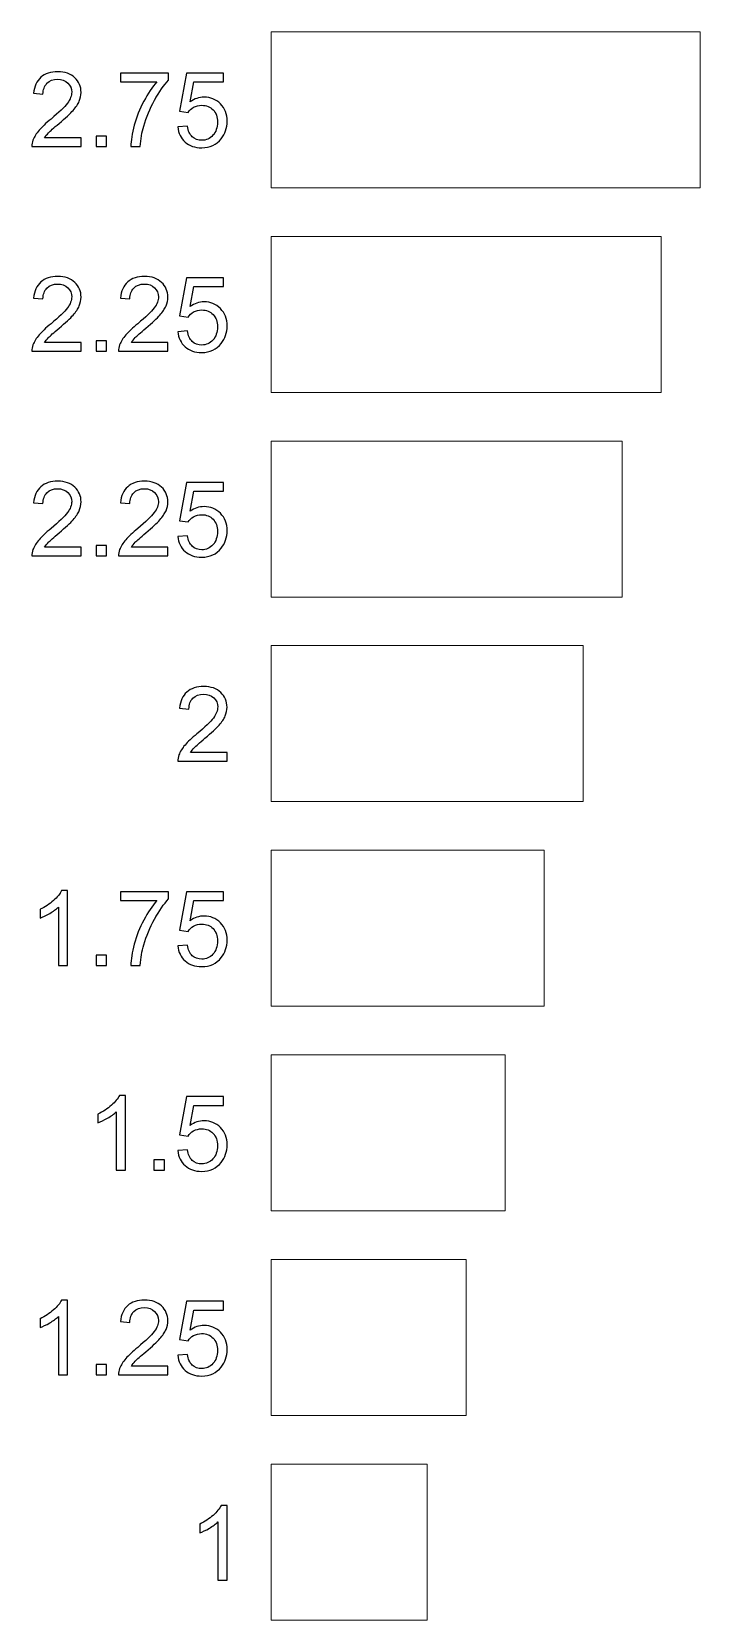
# Model space of a CAD drawing. Header units: millimetres. Extents: x -3 to 616, y -3 to 391.
# Drawn here: x 0 to 81.6, y 191.7 to 385.7 of the extents above; entities that cross this region are included whole.
import ezdxf

# ---------------------------------------------------------------- set-up
doc = ezdxf.new("R2010")
doc.units = ezdxf.units.MM
doc.header["$MEASUREMENT"] = 0
doc.layers.add('Templates', color=7, linetype='Continuous')

msp = doc.modelspace()

# ---------------------------------------------------------------- linework, layer by layer
at = {"layer": 'Templates', "lineweight": 9}
for points, knots in [([(29.21, 385.72), (29.21, 385.72), (29.21, 366.67), (29.21, 366.67), (29.21, 366.67), (29.21, 366.67), (81.6, 366.67), (81.6, 366.67), (81.6, 366.67), (81.6, 366.67), (81.6, 385.72), (81.6, 385.72), (81.6, 385.72), (81.6, 385.72), (29.21, 385.72), (29.21, 385.72)], [0, 0, 0, 0, 0.2, 0.2, 0.2, 0.2, 0.4, 0.4, 0.4, 0.4, 0.6, 0.6, 0.6, 0.6, 1, 1, 1, 1]), ([(6.02, 372.77), (6.02, 372.77), (6.02, 371.7), (6.02, 371.7), (6.02, 371.7), (6.02, 371.7), (0, 371.7), (0, 371.7), (0, 371.7), (-0.01, 371.97), (0.04, 372.23), (0.13, 372.48), (0.13, 372.48), (0.29, 372.89), (0.53, 373.29), (0.88, 373.69), (0.88, 373.69), (1.22, 374.08), (1.7, 374.54), (2.34, 375.06), (2.34, 375.06), (3.32, 375.87), (3.99, 376.51), (4.34, 376.99), (4.34, 376.99), (4.69, 377.46), (4.87, 377.91), (4.87, 378.33), (4.87, 378.33), (4.87, 378.77), (4.71, 379.15), (4.39, 379.45), (4.39, 379.45), (4.07, 379.75), (3.66, 379.91), (3.15, 379.91), (3.15, 379.91), (2.61, 379.91), (2.17, 379.75), (1.85, 379.42), (1.85, 379.42), (1.53, 379.1), (1.36, 378.66), (1.36, 378.09), (1.36, 378.09), (1.36, 378.09), (0.22, 378.2), (0.22, 378.2), (0.22, 378.2), (0.3, 379.06), (0.59, 379.71), (1.1, 380.16), (1.1, 380.16), (1.62, 380.61), (2.31, 380.83), (3.17, 380.83), (3.17, 380.83), (4.04, 380.83), (4.74, 380.59), (5.24, 380.11), (5.24, 380.11), (5.75, 379.62), (6.01, 379.02), (6.01, 378.31), (6.01, 378.31), (6.01, 377.94), (5.93, 377.58), (5.78, 377.23), (5.78, 377.23), (5.64, 376.88), (5.39, 376.51), (5.04, 376.12), (5.04, 376.12), (4.7, 375.73), (4.12, 375.2), (3.32, 374.52), (3.32, 374.52), (2.65, 373.96), (2.22, 373.58), (2.03, 373.37), (2.03, 373.37), (1.84, 373.17), (1.68, 372.97), (1.56, 372.77), (1.56, 372.77), (1.56, 372.77), (6.02, 372.77), (6.02, 372.77)], [0, 0, 0, 0, 0.043478, 0.043478, 0.043478, 0.043478, 0.086957, 0.086957, 0.086957, 0.086957, 0.130435, 0.130435, 0.130435, 0.130435, 0.173913, 0.173913, 0.173913, 0.173913, 0.217391, 0.217391, 0.217391, 0.217391, 0.26087, 0.26087, 0.26087, 0.26087, 0.304348, 0.304348, 0.304348, 0.304348, 0.347826, 0.347826, 0.347826, 0.347826, 0.391304, 0.391304, 0.391304, 0.391304, 0.434783, 0.434783, 0.434783, 0.434783, 0.478261, 0.478261, 0.478261, 0.478261, 0.521739, 0.521739, 0.521739, 0.521739, 0.565217, 0.565217, 0.565217, 0.565217, 0.608696, 0.608696, 0.608696, 0.608696, 0.652174, 0.652174, 0.652174, 0.652174, 0.695652, 0.695652, 0.695652, 0.695652, 0.73913, 0.73913, 0.73913, 0.73913, 0.782609, 0.782609, 0.782609, 0.782609, 0.826087, 0.826087, 0.826087, 0.826087, 0.869565, 0.869565, 0.869565, 0.869565, 0.913043, 0.913043, 0.913043, 0.913043, 1, 1, 1, 1]), ([(10.82, 379.61), (10.82, 379.61), (10.82, 380.68), (10.82, 380.68), (10.82, 380.68), (10.82, 380.68), (16.7, 380.68), (16.7, 380.68), (16.7, 380.68), (16.7, 380.68), (16.7, 379.82), (16.7, 379.82), (16.7, 379.82), (16.12, 379.2), (15.55, 378.38), (14.98, 377.36), (14.98, 377.36), (14.41, 376.34), (13.97, 375.29), (13.66, 374.2), (13.66, 374.2), (13.44, 373.44), (13.3, 372.61), (13.23, 371.7), (13.23, 371.7), (13.23, 371.7), (12.09, 371.7), (12.09, 371.7), (12.09, 371.7), (12.1, 372.42), (12.24, 373.28), (12.51, 374.3), (12.51, 374.3), (12.78, 375.31), (13.16, 376.29), (13.67, 377.23), (13.67, 377.23), (14.17, 378.18), (14.7, 378.97), (15.27, 379.61), (15.27, 379.61), (15.27, 379.61), (10.82, 379.61), (10.82, 379.61)], [0, 0, 0, 0, 0.083333, 0.083333, 0.083333, 0.083333, 0.166667, 0.166667, 0.166667, 0.166667, 0.25, 0.25, 0.25, 0.25, 0.333333, 0.333333, 0.333333, 0.333333, 0.416667, 0.416667, 0.416667, 0.416667, 0.5, 0.5, 0.5, 0.5, 0.583333, 0.583333, 0.583333, 0.583333, 0.666667, 0.666667, 0.666667, 0.666667, 0.75, 0.75, 0.75, 0.75, 0.833333, 0.833333, 0.833333, 0.833333, 1, 1, 1, 1]), ([(17.82, 374.09), (17.82, 374.09), (18.99, 374.18), (18.99, 374.18), (18.99, 374.18), (19.08, 373.61), (19.28, 373.18), (19.59, 372.89), (19.59, 372.89), (19.9, 372.61), (20.29, 372.46), (20.74, 372.46), (20.74, 372.46), (21.28, 372.46), (21.74, 372.67), (22.11, 373.07), (22.11, 373.07), (22.48, 373.48), (22.66, 374.02), (22.66, 374.68), (22.66, 374.68), (22.66, 375.32), (22.48, 375.82), (22.13, 376.19), (22.13, 376.19), (21.78, 376.56), (21.31, 376.74), (20.73, 376.74), (20.73, 376.74), (20.37, 376.74), (20.04, 376.66), (19.75, 376.5), (19.75, 376.5), (19.47, 376.33), (19.24, 376.12), (19.08, 375.86), (19.08, 375.86), (19.08, 375.86), (18.02, 376.01), (18.02, 376.01), (18.02, 376.01), (18.02, 376.01), (18.9, 380.68), (18.9, 380.68), (18.9, 380.68), (18.9, 380.68), (23.41, 380.68), (23.41, 380.68), (23.41, 380.68), (23.41, 380.68), (23.41, 379.61), (23.41, 379.61), (23.41, 379.61), (23.41, 379.61), (19.79, 379.61), (19.79, 379.61), (19.79, 379.61), (19.79, 379.61), (19.31, 377.16), (19.31, 377.16), (19.31, 377.16), (19.85, 377.54), (20.42, 377.73), (21.02, 377.73), (21.02, 377.73), (21.81, 377.73), (22.48, 377.46), (23.02, 376.91), (23.02, 376.91), (23.57, 376.36), (23.84, 375.65), (23.84, 374.79), (23.84, 374.79), (23.84, 373.96), (23.6, 373.25), (23.12, 372.65), (23.12, 372.65), (22.54, 371.92), (21.75, 371.55), (20.74, 371.55), (20.74, 371.55), (19.91, 371.55), (19.24, 371.78), (18.72, 372.25), (18.72, 372.25), (18.19, 372.71), (17.9, 373.32), (17.82, 374.09)], [0, 0, 0, 0, 0.043478, 0.043478, 0.043478, 0.043478, 0.086957, 0.086957, 0.086957, 0.086957, 0.130435, 0.130435, 0.130435, 0.130435, 0.173913, 0.173913, 0.173913, 0.173913, 0.217391, 0.217391, 0.217391, 0.217391, 0.26087, 0.26087, 0.26087, 0.26087, 0.304348, 0.304348, 0.304348, 0.304348, 0.347826, 0.347826, 0.347826, 0.347826, 0.391304, 0.391304, 0.391304, 0.391304, 0.434783, 0.434783, 0.434783, 0.434783, 0.478261, 0.478261, 0.478261, 0.478261, 0.521739, 0.521739, 0.521739, 0.521739, 0.565217, 0.565217, 0.565217, 0.565217, 0.608696, 0.608696, 0.608696, 0.608696, 0.652174, 0.652174, 0.652174, 0.652174, 0.695652, 0.695652, 0.695652, 0.695652, 0.73913, 0.73913, 0.73913, 0.73913, 0.782609, 0.782609, 0.782609, 0.782609, 0.826087, 0.826087, 0.826087, 0.826087, 0.869565, 0.869565, 0.869565, 0.869565, 0.913043, 0.913043, 0.913043, 0.913043, 1, 1, 1, 1]), ([(7.85, 371.7), (7.85, 371.7), (7.85, 372.97), (7.85, 372.97), (7.85, 372.97), (7.85, 372.97), (9.12, 372.97), (9.12, 372.97), (9.12, 372.97), (9.12, 372.97), (9.12, 371.7), (9.12, 371.7), (9.12, 371.7), (9.12, 371.7), (7.85, 371.7), (7.85, 371.7)], [0, 0, 0, 0, 0.2, 0.2, 0.2, 0.2, 0.4, 0.4, 0.4, 0.4, 0.6, 0.6, 0.6, 0.6, 1, 1, 1, 1]), ([(29.21, 360.73), (29.21, 360.73), (29.21, 341.68), (29.21, 341.68), (29.21, 341.68), (29.21, 341.68), (76.84, 341.68), (76.84, 341.68), (76.84, 341.68), (76.84, 341.68), (76.84, 360.73), (76.84, 360.73), (76.84, 360.73), (76.84, 360.73), (29.21, 360.73), (29.21, 360.73)], [0, 0, 0, 0, 0.2, 0.2, 0.2, 0.2, 0.4, 0.4, 0.4, 0.4, 0.6, 0.6, 0.6, 0.6, 1, 1, 1, 1]), ([(6.02, 347.77), (6.02, 347.77), (6.02, 346.7), (6.02, 346.7), (6.02, 346.7), (6.02, 346.7), (0, 346.7), (0, 346.7), (0, 346.7), (-0.01, 346.97), (0.04, 347.23), (0.13, 347.48), (0.13, 347.48), (0.29, 347.89), (0.53, 348.29), (0.88, 348.69), (0.88, 348.69), (1.22, 349.08), (1.7, 349.54), (2.34, 350.06), (2.34, 350.06), (3.32, 350.87), (3.99, 351.51), (4.34, 351.99), (4.34, 351.99), (4.69, 352.46), (4.87, 352.91), (4.87, 353.33), (4.87, 353.33), (4.87, 353.77), (4.71, 354.15), (4.39, 354.45), (4.39, 354.45), (4.07, 354.75), (3.66, 354.91), (3.15, 354.91), (3.15, 354.91), (2.61, 354.91), (2.17, 354.75), (1.85, 354.42), (1.85, 354.42), (1.53, 354.1), (1.36, 353.66), (1.36, 353.09), (1.36, 353.09), (1.36, 353.09), (0.22, 353.2), (0.22, 353.2), (0.22, 353.2), (0.3, 354.06), (0.59, 354.71), (1.1, 355.16), (1.1, 355.16), (1.62, 355.61), (2.31, 355.83), (3.17, 355.83), (3.17, 355.83), (4.04, 355.83), (4.74, 355.59), (5.24, 355.11), (5.24, 355.11), (5.75, 354.62), (6.01, 354.02), (6.01, 353.31), (6.01, 353.31), (6.01, 352.94), (5.93, 352.58), (5.78, 352.23), (5.78, 352.23), (5.64, 351.88), (5.39, 351.51), (5.04, 351.12), (5.04, 351.12), (4.7, 350.73), (4.12, 350.2), (3.32, 349.52), (3.32, 349.52), (2.65, 348.96), (2.22, 348.58), (2.03, 348.37), (2.03, 348.37), (1.84, 348.17), (1.68, 347.97), (1.56, 347.77), (1.56, 347.77), (1.56, 347.77), (6.02, 347.77), (6.02, 347.77)], [0, 0, 0, 0, 0.043478, 0.043478, 0.043478, 0.043478, 0.086957, 0.086957, 0.086957, 0.086957, 0.130435, 0.130435, 0.130435, 0.130435, 0.173913, 0.173913, 0.173913, 0.173913, 0.217391, 0.217391, 0.217391, 0.217391, 0.26087, 0.26087, 0.26087, 0.26087, 0.304348, 0.304348, 0.304348, 0.304348, 0.347826, 0.347826, 0.347826, 0.347826, 0.391304, 0.391304, 0.391304, 0.391304, 0.434783, 0.434783, 0.434783, 0.434783, 0.478261, 0.478261, 0.478261, 0.478261, 0.521739, 0.521739, 0.521739, 0.521739, 0.565217, 0.565217, 0.565217, 0.565217, 0.608696, 0.608696, 0.608696, 0.608696, 0.652174, 0.652174, 0.652174, 0.652174, 0.695652, 0.695652, 0.695652, 0.695652, 0.73913, 0.73913, 0.73913, 0.73913, 0.782609, 0.782609, 0.782609, 0.782609, 0.826087, 0.826087, 0.826087, 0.826087, 0.869565, 0.869565, 0.869565, 0.869565, 0.913043, 0.913043, 0.913043, 0.913043, 1, 1, 1, 1]), ([(16.61, 347.77), (16.61, 347.77), (16.61, 346.7), (16.61, 346.7), (16.61, 346.7), (16.61, 346.7), (10.59, 346.7), (10.59, 346.7), (10.59, 346.7), (10.58, 346.97), (10.63, 347.23), (10.72, 347.48), (10.72, 347.48), (10.88, 347.89), (11.13, 348.29), (11.47, 348.69), (11.47, 348.69), (11.81, 349.08), (12.29, 349.54), (12.93, 350.06), (12.93, 350.06), (13.91, 350.87), (14.58, 351.51), (14.93, 351.99), (14.93, 351.99), (15.28, 352.46), (15.46, 352.91), (15.46, 353.33), (15.46, 353.33), (15.46, 353.77), (15.3, 354.15), (14.98, 354.45), (14.98, 354.45), (14.66, 354.75), (14.25, 354.91), (13.74, 354.91), (13.74, 354.91), (13.2, 354.91), (12.77, 354.75), (12.44, 354.42), (12.44, 354.42), (12.12, 354.1), (11.96, 353.66), (11.95, 353.09), (11.95, 353.09), (11.95, 353.09), (10.81, 353.2), (10.81, 353.2), (10.81, 353.2), (10.89, 354.06), (11.18, 354.71), (11.7, 355.16), (11.7, 355.16), (12.21, 355.61), (12.9, 355.83), (13.76, 355.83), (13.76, 355.83), (14.64, 355.83), (15.33, 355.59), (15.84, 355.11), (15.84, 355.11), (16.35, 354.62), (16.6, 354.02), (16.6, 353.31), (16.6, 353.31), (16.6, 352.94), (16.53, 352.58), (16.38, 352.23), (16.38, 352.23), (16.23, 351.88), (15.98, 351.51), (15.63, 351.12), (15.63, 351.12), (15.29, 350.73), (14.71, 350.2), (13.91, 349.52), (13.91, 349.52), (13.24, 348.96), (12.81, 348.58), (12.62, 348.37), (12.62, 348.37), (12.43, 348.17), (12.27, 347.97), (12.15, 347.77), (12.15, 347.77), (12.15, 347.77), (16.61, 347.77), (16.61, 347.77)], [0, 0, 0, 0, 0.043478, 0.043478, 0.043478, 0.043478, 0.086957, 0.086957, 0.086957, 0.086957, 0.130435, 0.130435, 0.130435, 0.130435, 0.173913, 0.173913, 0.173913, 0.173913, 0.217391, 0.217391, 0.217391, 0.217391, 0.26087, 0.26087, 0.26087, 0.26087, 0.304348, 0.304348, 0.304348, 0.304348, 0.347826, 0.347826, 0.347826, 0.347826, 0.391304, 0.391304, 0.391304, 0.391304, 0.434783, 0.434783, 0.434783, 0.434783, 0.478261, 0.478261, 0.478261, 0.478261, 0.521739, 0.521739, 0.521739, 0.521739, 0.565217, 0.565217, 0.565217, 0.565217, 0.608696, 0.608696, 0.608696, 0.608696, 0.652174, 0.652174, 0.652174, 0.652174, 0.695652, 0.695652, 0.695652, 0.695652, 0.73913, 0.73913, 0.73913, 0.73913, 0.782609, 0.782609, 0.782609, 0.782609, 0.826087, 0.826087, 0.826087, 0.826087, 0.869565, 0.869565, 0.869565, 0.869565, 0.913043, 0.913043, 0.913043, 0.913043, 1, 1, 1, 1]), ([(17.82, 349.09), (17.82, 349.09), (18.99, 349.18), (18.99, 349.18), (18.99, 349.18), (19.08, 348.61), (19.28, 348.18), (19.59, 347.89), (19.59, 347.89), (19.9, 347.61), (20.29, 347.46), (20.74, 347.46), (20.74, 347.46), (21.28, 347.46), (21.74, 347.67), (22.11, 348.07), (22.11, 348.07), (22.48, 348.48), (22.66, 349.02), (22.66, 349.68), (22.66, 349.68), (22.66, 350.32), (22.48, 350.82), (22.13, 351.19), (22.13, 351.19), (21.78, 351.56), (21.31, 351.74), (20.73, 351.74), (20.73, 351.74), (20.37, 351.74), (20.04, 351.66), (19.75, 351.5), (19.75, 351.5), (19.47, 351.33), (19.24, 351.12), (19.08, 350.86), (19.08, 350.86), (19.08, 350.86), (18.02, 351.01), (18.02, 351.01), (18.02, 351.01), (18.02, 351.01), (18.9, 355.68), (18.9, 355.68), (18.9, 355.68), (18.9, 355.68), (23.41, 355.68), (23.41, 355.68), (23.41, 355.68), (23.41, 355.68), (23.41, 354.61), (23.41, 354.61), (23.41, 354.61), (23.41, 354.61), (19.79, 354.61), (19.79, 354.61), (19.79, 354.61), (19.79, 354.61), (19.31, 352.16), (19.31, 352.16), (19.31, 352.16), (19.85, 352.54), (20.42, 352.73), (21.02, 352.73), (21.02, 352.73), (21.81, 352.73), (22.48, 352.46), (23.02, 351.91), (23.02, 351.91), (23.57, 351.36), (23.84, 350.65), (23.84, 349.79), (23.84, 349.79), (23.84, 348.96), (23.6, 348.25), (23.12, 347.65), (23.12, 347.65), (22.54, 346.92), (21.75, 346.55), (20.74, 346.55), (20.74, 346.55), (19.91, 346.55), (19.24, 346.78), (18.72, 347.25), (18.72, 347.25), (18.19, 347.71), (17.9, 348.32), (17.82, 349.09)], [0, 0, 0, 0, 0.043478, 0.043478, 0.043478, 0.043478, 0.086957, 0.086957, 0.086957, 0.086957, 0.130435, 0.130435, 0.130435, 0.130435, 0.173913, 0.173913, 0.173913, 0.173913, 0.217391, 0.217391, 0.217391, 0.217391, 0.26087, 0.26087, 0.26087, 0.26087, 0.304348, 0.304348, 0.304348, 0.304348, 0.347826, 0.347826, 0.347826, 0.347826, 0.391304, 0.391304, 0.391304, 0.391304, 0.434783, 0.434783, 0.434783, 0.434783, 0.478261, 0.478261, 0.478261, 0.478261, 0.521739, 0.521739, 0.521739, 0.521739, 0.565217, 0.565217, 0.565217, 0.565217, 0.608696, 0.608696, 0.608696, 0.608696, 0.652174, 0.652174, 0.652174, 0.652174, 0.695652, 0.695652, 0.695652, 0.695652, 0.73913, 0.73913, 0.73913, 0.73913, 0.782609, 0.782609, 0.782609, 0.782609, 0.826087, 0.826087, 0.826087, 0.826087, 0.869565, 0.869565, 0.869565, 0.869565, 0.913043, 0.913043, 0.913043, 0.913043, 1, 1, 1, 1]), ([(7.85, 346.7), (7.85, 346.7), (7.85, 347.97), (7.85, 347.97), (7.85, 347.97), (7.85, 347.97), (9.12, 347.97), (9.12, 347.97), (9.12, 347.97), (9.12, 347.97), (9.12, 346.7), (9.12, 346.7), (9.12, 346.7), (9.12, 346.7), (7.85, 346.7), (7.85, 346.7)], [0, 0, 0, 0, 0.2, 0.2, 0.2, 0.2, 0.4, 0.4, 0.4, 0.4, 0.6, 0.6, 0.6, 0.6, 1, 1, 1, 1]), ([(29.21, 316.69), (29.21, 316.69), (29.21, 335.74), (29.21, 335.74), (29.21, 335.74), (29.21, 335.74), (72.07, 335.74), (72.07, 335.74), (72.07, 335.74), (72.07, 335.74), (72.07, 316.69), (72.07, 316.69), (72.07, 316.69), (72.07, 316.69), (29.21, 316.69), (29.21, 316.69)], [0, 0, 0, 0, 0.2, 0.2, 0.2, 0.2, 0.4, 0.4, 0.4, 0.4, 0.6, 0.6, 0.6, 0.6, 1, 1, 1, 1]), ([(6.02, 322.77), (6.02, 322.77), (6.02, 321.7), (6.02, 321.7), (6.02, 321.7), (6.02, 321.7), (0, 321.7), (0, 321.7), (0, 321.7), (-0.01, 321.97), (0.04, 322.23), (0.13, 322.48), (0.13, 322.48), (0.29, 322.89), (0.53, 323.29), (0.88, 323.69), (0.88, 323.69), (1.22, 324.08), (1.7, 324.54), (2.34, 325.06), (2.34, 325.06), (3.32, 325.87), (3.99, 326.51), (4.34, 326.99), (4.34, 326.99), (4.69, 327.46), (4.87, 327.91), (4.87, 328.33), (4.87, 328.33), (4.87, 328.77), (4.71, 329.15), (4.39, 329.45), (4.39, 329.45), (4.07, 329.75), (3.66, 329.91), (3.15, 329.91), (3.15, 329.91), (2.61, 329.91), (2.17, 329.75), (1.85, 329.42), (1.85, 329.42), (1.53, 329.1), (1.36, 328.66), (1.36, 328.09), (1.36, 328.09), (1.36, 328.09), (0.22, 328.2), (0.22, 328.2), (0.22, 328.2), (0.3, 329.06), (0.59, 329.71), (1.1, 330.16), (1.1, 330.16), (1.62, 330.61), (2.31, 330.83), (3.17, 330.83), (3.17, 330.83), (4.04, 330.83), (4.74, 330.59), (5.24, 330.11), (5.24, 330.11), (5.75, 329.62), (6.01, 329.02), (6.01, 328.31), (6.01, 328.31), (6.01, 327.94), (5.93, 327.58), (5.78, 327.23), (5.78, 327.23), (5.64, 326.88), (5.39, 326.51), (5.04, 326.12), (5.04, 326.12), (4.7, 325.73), (4.12, 325.2), (3.32, 324.52), (3.32, 324.52), (2.65, 323.96), (2.22, 323.58), (2.03, 323.37), (2.03, 323.37), (1.84, 323.17), (1.68, 322.97), (1.56, 322.77), (1.56, 322.77), (1.56, 322.77), (6.02, 322.77), (6.02, 322.77)], [0, 0, 0, 0, 0.043478, 0.043478, 0.043478, 0.043478, 0.086957, 0.086957, 0.086957, 0.086957, 0.130435, 0.130435, 0.130435, 0.130435, 0.173913, 0.173913, 0.173913, 0.173913, 0.217391, 0.217391, 0.217391, 0.217391, 0.26087, 0.26087, 0.26087, 0.26087, 0.304348, 0.304348, 0.304348, 0.304348, 0.347826, 0.347826, 0.347826, 0.347826, 0.391304, 0.391304, 0.391304, 0.391304, 0.434783, 0.434783, 0.434783, 0.434783, 0.478261, 0.478261, 0.478261, 0.478261, 0.521739, 0.521739, 0.521739, 0.521739, 0.565217, 0.565217, 0.565217, 0.565217, 0.608696, 0.608696, 0.608696, 0.608696, 0.652174, 0.652174, 0.652174, 0.652174, 0.695652, 0.695652, 0.695652, 0.695652, 0.73913, 0.73913, 0.73913, 0.73913, 0.782609, 0.782609, 0.782609, 0.782609, 0.826087, 0.826087, 0.826087, 0.826087, 0.869565, 0.869565, 0.869565, 0.869565, 0.913043, 0.913043, 0.913043, 0.913043, 1, 1, 1, 1]), ([(16.61, 322.77), (16.61, 322.77), (16.61, 321.7), (16.61, 321.7), (16.61, 321.7), (16.61, 321.7), (10.59, 321.7), (10.59, 321.7), (10.59, 321.7), (10.58, 321.97), (10.63, 322.23), (10.72, 322.48), (10.72, 322.48), (10.88, 322.89), (11.13, 323.29), (11.47, 323.69), (11.47, 323.69), (11.81, 324.08), (12.29, 324.54), (12.93, 325.06), (12.93, 325.06), (13.91, 325.87), (14.58, 326.51), (14.93, 326.99), (14.93, 326.99), (15.28, 327.46), (15.46, 327.91), (15.46, 328.33), (15.46, 328.33), (15.46, 328.77), (15.3, 329.15), (14.98, 329.45), (14.98, 329.45), (14.66, 329.75), (14.25, 329.91), (13.74, 329.91), (13.74, 329.91), (13.2, 329.91), (12.77, 329.75), (12.44, 329.42), (12.44, 329.42), (12.12, 329.1), (11.96, 328.66), (11.95, 328.09), (11.95, 328.09), (11.95, 328.09), (10.81, 328.2), (10.81, 328.2), (10.81, 328.2), (10.89, 329.06), (11.18, 329.71), (11.7, 330.16), (11.7, 330.16), (12.21, 330.61), (12.9, 330.83), (13.76, 330.83), (13.76, 330.83), (14.64, 330.83), (15.33, 330.59), (15.84, 330.11), (15.84, 330.11), (16.35, 329.62), (16.6, 329.02), (16.6, 328.31), (16.6, 328.31), (16.6, 327.94), (16.53, 327.58), (16.38, 327.23), (16.38, 327.23), (16.23, 326.88), (15.98, 326.51), (15.63, 326.12), (15.63, 326.12), (15.29, 325.73), (14.71, 325.2), (13.91, 324.52), (13.91, 324.52), (13.24, 323.96), (12.81, 323.58), (12.62, 323.37), (12.62, 323.37), (12.43, 323.17), (12.27, 322.97), (12.15, 322.77), (12.15, 322.77), (12.15, 322.77), (16.61, 322.77), (16.61, 322.77)], [0, 0, 0, 0, 0.043478, 0.043478, 0.043478, 0.043478, 0.086957, 0.086957, 0.086957, 0.086957, 0.130435, 0.130435, 0.130435, 0.130435, 0.173913, 0.173913, 0.173913, 0.173913, 0.217391, 0.217391, 0.217391, 0.217391, 0.26087, 0.26087, 0.26087, 0.26087, 0.304348, 0.304348, 0.304348, 0.304348, 0.347826, 0.347826, 0.347826, 0.347826, 0.391304, 0.391304, 0.391304, 0.391304, 0.434783, 0.434783, 0.434783, 0.434783, 0.478261, 0.478261, 0.478261, 0.478261, 0.521739, 0.521739, 0.521739, 0.521739, 0.565217, 0.565217, 0.565217, 0.565217, 0.608696, 0.608696, 0.608696, 0.608696, 0.652174, 0.652174, 0.652174, 0.652174, 0.695652, 0.695652, 0.695652, 0.695652, 0.73913, 0.73913, 0.73913, 0.73913, 0.782609, 0.782609, 0.782609, 0.782609, 0.826087, 0.826087, 0.826087, 0.826087, 0.869565, 0.869565, 0.869565, 0.869565, 0.913043, 0.913043, 0.913043, 0.913043, 1, 1, 1, 1]), ([(17.82, 324.09), (17.82, 324.09), (18.99, 324.18), (18.99, 324.18), (18.99, 324.18), (19.08, 323.61), (19.28, 323.18), (19.59, 322.89), (19.59, 322.89), (19.9, 322.61), (20.29, 322.46), (20.74, 322.46), (20.74, 322.46), (21.28, 322.46), (21.74, 322.67), (22.11, 323.07), (22.11, 323.07), (22.48, 323.48), (22.66, 324.02), (22.66, 324.68), (22.66, 324.68), (22.66, 325.32), (22.48, 325.82), (22.13, 326.19), (22.13, 326.19), (21.78, 326.56), (21.31, 326.74), (20.73, 326.74), (20.73, 326.74), (20.37, 326.74), (20.04, 326.66), (19.75, 326.5), (19.75, 326.5), (19.47, 326.33), (19.24, 326.12), (19.08, 325.86), (19.08, 325.86), (19.08, 325.86), (18.02, 326.01), (18.02, 326.01), (18.02, 326.01), (18.02, 326.01), (18.9, 330.68), (18.9, 330.68), (18.9, 330.68), (18.9, 330.68), (23.41, 330.68), (23.41, 330.68), (23.41, 330.68), (23.41, 330.68), (23.41, 329.61), (23.41, 329.61), (23.41, 329.61), (23.41, 329.61), (19.79, 329.61), (19.79, 329.61), (19.79, 329.61), (19.79, 329.61), (19.31, 327.16), (19.31, 327.16), (19.31, 327.16), (19.85, 327.54), (20.42, 327.73), (21.02, 327.73), (21.02, 327.73), (21.81, 327.73), (22.48, 327.46), (23.02, 326.91), (23.02, 326.91), (23.57, 326.36), (23.84, 325.65), (23.84, 324.79), (23.84, 324.79), (23.84, 323.96), (23.6, 323.25), (23.12, 322.65), (23.12, 322.65), (22.54, 321.92), (21.75, 321.55), (20.74, 321.55), (20.74, 321.55), (19.91, 321.55), (19.24, 321.78), (18.72, 322.25), (18.72, 322.25), (18.19, 322.71), (17.9, 323.32), (17.82, 324.09)], [0, 0, 0, 0, 0.043478, 0.043478, 0.043478, 0.043478, 0.086957, 0.086957, 0.086957, 0.086957, 0.130435, 0.130435, 0.130435, 0.130435, 0.173913, 0.173913, 0.173913, 0.173913, 0.217391, 0.217391, 0.217391, 0.217391, 0.26087, 0.26087, 0.26087, 0.26087, 0.304348, 0.304348, 0.304348, 0.304348, 0.347826, 0.347826, 0.347826, 0.347826, 0.391304, 0.391304, 0.391304, 0.391304, 0.434783, 0.434783, 0.434783, 0.434783, 0.478261, 0.478261, 0.478261, 0.478261, 0.521739, 0.521739, 0.521739, 0.521739, 0.565217, 0.565217, 0.565217, 0.565217, 0.608696, 0.608696, 0.608696, 0.608696, 0.652174, 0.652174, 0.652174, 0.652174, 0.695652, 0.695652, 0.695652, 0.695652, 0.73913, 0.73913, 0.73913, 0.73913, 0.782609, 0.782609, 0.782609, 0.782609, 0.826087, 0.826087, 0.826087, 0.826087, 0.869565, 0.869565, 0.869565, 0.869565, 0.913043, 0.913043, 0.913043, 0.913043, 1, 1, 1, 1]), ([(7.85, 321.7), (7.85, 321.7), (7.85, 322.97), (7.85, 322.97), (7.85, 322.97), (7.85, 322.97), (9.12, 322.97), (9.12, 322.97), (9.12, 322.97), (9.12, 322.97), (9.12, 321.7), (9.12, 321.7), (9.12, 321.7), (9.12, 321.7), (7.85, 321.7), (7.85, 321.7)], [0, 0, 0, 0, 0.2, 0.2, 0.2, 0.2, 0.4, 0.4, 0.4, 0.4, 0.6, 0.6, 0.6, 0.6, 1, 1, 1, 1]), ([(29.21, 310.75), (29.21, 310.75), (29.21, 291.7), (29.21, 291.7), (29.21, 291.7), (29.21, 291.7), (67.31, 291.7), (67.31, 291.7), (67.31, 291.7), (67.31, 291.7), (67.31, 310.75), (67.31, 310.75), (67.31, 310.75), (67.31, 310.75), (29.21, 310.75), (29.21, 310.75)], [0, 0, 0, 0, 0.2, 0.2, 0.2, 0.2, 0.4, 0.4, 0.4, 0.4, 0.6, 0.6, 0.6, 0.6, 1, 1, 1, 1]), ([(23.84, 297.69), (23.84, 297.69), (23.84, 296.63), (23.84, 296.63), (23.84, 296.63), (23.84, 296.63), (17.82, 296.63), (17.82, 296.63), (17.82, 296.63), (17.81, 296.89), (17.86, 297.15), (17.95, 297.4), (17.95, 297.4), (18.11, 297.81), (18.35, 298.22), (18.7, 298.61), (18.7, 298.61), (19.04, 299.01), (19.52, 299.46), (20.16, 299.98), (20.16, 299.98), (21.14, 300.79), (21.81, 301.44), (22.16, 301.91), (22.16, 301.91), (22.51, 302.38), (22.69, 302.83), (22.69, 303.26), (22.69, 303.26), (22.69, 303.7), (22.53, 304.07), (22.21, 304.38), (22.21, 304.38), (21.89, 304.68), (21.48, 304.83), (20.97, 304.83), (20.97, 304.83), (20.43, 304.83), (19.99, 304.67), (19.67, 304.35), (19.67, 304.35), (19.35, 304.03), (19.18, 303.58), (19.18, 303.01), (19.18, 303.01), (19.18, 303.01), (18.04, 303.13), (18.04, 303.13), (18.04, 303.13), (18.12, 303.98), (18.41, 304.64), (18.92, 305.08), (18.92, 305.08), (19.44, 305.53), (20.13, 305.76), (20.99, 305.76), (20.99, 305.76), (21.86, 305.76), (22.56, 305.52), (23.06, 305.03), (23.06, 305.03), (23.57, 304.55), (23.83, 303.95), (23.83, 303.23), (23.83, 303.23), (23.83, 302.87), (23.75, 302.51), (23.6, 302.16), (23.6, 302.16), (23.46, 301.8), (23.21, 301.43), (22.86, 301.04), (22.86, 301.04), (22.52, 300.66), (21.94, 300.12), (21.14, 299.44), (21.14, 299.44), (20.47, 298.88), (20.04, 298.5), (19.85, 298.3), (19.85, 298.3), (19.66, 298.1), (19.5, 297.9), (19.38, 297.69), (19.38, 297.69), (19.38, 297.69), (23.84, 297.69), (23.84, 297.69)], [0, 0, 0, 0, 0.043478, 0.043478, 0.043478, 0.043478, 0.086957, 0.086957, 0.086957, 0.086957, 0.130435, 0.130435, 0.130435, 0.130435, 0.173913, 0.173913, 0.173913, 0.173913, 0.217391, 0.217391, 0.217391, 0.217391, 0.26087, 0.26087, 0.26087, 0.26087, 0.304348, 0.304348, 0.304348, 0.304348, 0.347826, 0.347826, 0.347826, 0.347826, 0.391304, 0.391304, 0.391304, 0.391304, 0.434783, 0.434783, 0.434783, 0.434783, 0.478261, 0.478261, 0.478261, 0.478261, 0.521739, 0.521739, 0.521739, 0.521739, 0.565217, 0.565217, 0.565217, 0.565217, 0.608696, 0.608696, 0.608696, 0.608696, 0.652174, 0.652174, 0.652174, 0.652174, 0.695652, 0.695652, 0.695652, 0.695652, 0.73913, 0.73913, 0.73913, 0.73913, 0.782609, 0.782609, 0.782609, 0.782609, 0.826087, 0.826087, 0.826087, 0.826087, 0.869565, 0.869565, 0.869565, 0.869565, 0.913043, 0.913043, 0.913043, 0.913043, 1, 1, 1, 1]), ([(29.21, 266.71), (29.21, 266.71), (29.21, 285.76), (29.21, 285.76), (29.21, 285.76), (29.21, 285.76), (62.55, 285.76), (62.55, 285.76), (62.55, 285.76), (62.55, 285.76), (62.55, 266.71), (62.55, 266.71), (62.55, 266.71), (62.55, 266.71), (29.21, 266.71), (29.21, 266.71)], [0, 0, 0, 0, 0.2, 0.2, 0.2, 0.2, 0.4, 0.4, 0.4, 0.4, 0.6, 0.6, 0.6, 0.6, 1, 1, 1, 1]), ([(4.36, 271.7), (4.36, 271.7), (3.24, 271.7), (3.24, 271.7), (3.24, 271.7), (3.24, 271.7), (3.24, 278.82), (3.24, 278.82), (3.24, 278.82), (2.97, 278.56), (2.62, 278.3), (2.18, 278.05), (2.18, 278.05), (1.75, 277.79), (1.35, 277.6), (1, 277.47), (1, 277.47), (1, 277.47), (1, 278.55), (1, 278.55), (1, 278.55), (1.63, 278.84), (2.17, 279.2), (2.64, 279.62), (2.64, 279.62), (3.11, 280.04), (3.44, 280.44), (3.64, 280.83), (3.64, 280.83), (3.64, 280.83), (4.36, 280.83), (4.36, 280.83), (4.36, 280.83), (4.36, 280.83), (4.36, 271.7), (4.36, 271.7)], [0, 0, 0, 0, 0.1, 0.1, 0.1, 0.1, 0.2, 0.2, 0.2, 0.2, 0.3, 0.3, 0.3, 0.3, 0.4, 0.4, 0.4, 0.4, 0.5, 0.5, 0.5, 0.5, 0.6, 0.6, 0.6, 0.6, 0.7, 0.7, 0.7, 0.7, 0.8, 0.8, 0.8, 0.8, 1, 1, 1, 1]), ([(10.82, 279.61), (10.82, 279.61), (10.82, 280.68), (10.82, 280.68), (10.82, 280.68), (10.82, 280.68), (16.7, 280.68), (16.7, 280.68), (16.7, 280.68), (16.7, 280.68), (16.7, 279.82), (16.7, 279.82), (16.7, 279.82), (16.12, 279.2), (15.55, 278.38), (14.98, 277.36), (14.98, 277.36), (14.41, 276.34), (13.97, 275.29), (13.66, 274.2), (13.66, 274.2), (13.44, 273.44), (13.3, 272.61), (13.23, 271.7), (13.23, 271.7), (13.23, 271.7), (12.09, 271.7), (12.09, 271.7), (12.09, 271.7), (12.1, 272.42), (12.24, 273.28), (12.51, 274.3), (12.51, 274.3), (12.78, 275.31), (13.16, 276.29), (13.67, 277.23), (13.67, 277.23), (14.17, 278.18), (14.7, 278.97), (15.27, 279.61), (15.27, 279.61), (15.27, 279.61), (10.82, 279.61), (10.82, 279.61)], [0, 0, 0, 0, 0.083333, 0.083333, 0.083333, 0.083333, 0.166667, 0.166667, 0.166667, 0.166667, 0.25, 0.25, 0.25, 0.25, 0.333333, 0.333333, 0.333333, 0.333333, 0.416667, 0.416667, 0.416667, 0.416667, 0.5, 0.5, 0.5, 0.5, 0.583333, 0.583333, 0.583333, 0.583333, 0.666667, 0.666667, 0.666667, 0.666667, 0.75, 0.75, 0.75, 0.75, 0.833333, 0.833333, 0.833333, 0.833333, 1, 1, 1, 1]), ([(17.82, 274.09), (17.82, 274.09), (18.99, 274.18), (18.99, 274.18), (18.99, 274.18), (19.08, 273.61), (19.28, 273.18), (19.59, 272.89), (19.59, 272.89), (19.9, 272.61), (20.29, 272.46), (20.74, 272.46), (20.74, 272.46), (21.28, 272.46), (21.74, 272.67), (22.11, 273.07), (22.11, 273.07), (22.48, 273.48), (22.66, 274.02), (22.66, 274.68), (22.66, 274.68), (22.66, 275.32), (22.48, 275.82), (22.13, 276.19), (22.13, 276.19), (21.78, 276.56), (21.31, 276.74), (20.73, 276.74), (20.73, 276.74), (20.37, 276.74), (20.04, 276.66), (19.75, 276.5), (19.75, 276.5), (19.47, 276.33), (19.24, 276.12), (19.08, 275.86), (19.08, 275.86), (19.08, 275.86), (18.02, 276.01), (18.02, 276.01), (18.02, 276.01), (18.02, 276.01), (18.9, 280.68), (18.9, 280.68), (18.9, 280.68), (18.9, 280.68), (23.41, 280.68), (23.41, 280.68), (23.41, 280.68), (23.41, 280.68), (23.41, 279.61), (23.41, 279.61), (23.41, 279.61), (23.41, 279.61), (19.79, 279.61), (19.79, 279.61), (19.79, 279.61), (19.79, 279.61), (19.31, 277.16), (19.31, 277.16), (19.31, 277.16), (19.85, 277.54), (20.42, 277.73), (21.02, 277.73), (21.02, 277.73), (21.81, 277.73), (22.48, 277.46), (23.02, 276.91), (23.02, 276.91), (23.57, 276.36), (23.84, 275.65), (23.84, 274.79), (23.84, 274.79), (23.84, 273.96), (23.6, 273.25), (23.12, 272.65), (23.12, 272.65), (22.54, 271.92), (21.75, 271.55), (20.74, 271.55), (20.74, 271.55), (19.91, 271.55), (19.24, 271.78), (18.72, 272.25), (18.72, 272.25), (18.19, 272.71), (17.9, 273.32), (17.82, 274.09)], [0, 0, 0, 0, 0.043478, 0.043478, 0.043478, 0.043478, 0.086957, 0.086957, 0.086957, 0.086957, 0.130435, 0.130435, 0.130435, 0.130435, 0.173913, 0.173913, 0.173913, 0.173913, 0.217391, 0.217391, 0.217391, 0.217391, 0.26087, 0.26087, 0.26087, 0.26087, 0.304348, 0.304348, 0.304348, 0.304348, 0.347826, 0.347826, 0.347826, 0.347826, 0.391304, 0.391304, 0.391304, 0.391304, 0.434783, 0.434783, 0.434783, 0.434783, 0.478261, 0.478261, 0.478261, 0.478261, 0.521739, 0.521739, 0.521739, 0.521739, 0.565217, 0.565217, 0.565217, 0.565217, 0.608696, 0.608696, 0.608696, 0.608696, 0.652174, 0.652174, 0.652174, 0.652174, 0.695652, 0.695652, 0.695652, 0.695652, 0.73913, 0.73913, 0.73913, 0.73913, 0.782609, 0.782609, 0.782609, 0.782609, 0.826087, 0.826087, 0.826087, 0.826087, 0.869565, 0.869565, 0.869565, 0.869565, 0.913043, 0.913043, 0.913043, 0.913043, 1, 1, 1, 1]), ([(7.85, 271.7), (7.85, 271.7), (7.85, 272.97), (7.85, 272.97), (7.85, 272.97), (7.85, 272.97), (9.12, 272.97), (9.12, 272.97), (9.12, 272.97), (9.12, 272.97), (9.12, 271.7), (9.12, 271.7), (9.12, 271.7), (9.12, 271.7), (7.85, 271.7), (7.85, 271.7)], [0, 0, 0, 0, 0.2, 0.2, 0.2, 0.2, 0.4, 0.4, 0.4, 0.4, 0.6, 0.6, 0.6, 0.6, 1, 1, 1, 1]), ([(29.21, 241.71), (29.21, 241.71), (29.21, 260.76), (29.21, 260.76), (29.21, 260.76), (29.21, 260.76), (57.79, 260.76), (57.79, 260.76), (57.79, 260.76), (57.79, 260.76), (57.79, 241.71), (57.79, 241.71), (57.79, 241.71), (57.79, 241.71), (29.21, 241.71), (29.21, 241.71)], [0, 0, 0, 0, 0.2, 0.2, 0.2, 0.2, 0.4, 0.4, 0.4, 0.4, 0.6, 0.6, 0.6, 0.6, 1, 1, 1, 1]), ([(11.42, 246.7), (11.42, 246.7), (10.3, 246.7), (10.3, 246.7), (10.3, 246.7), (10.3, 246.7), (10.3, 253.82), (10.3, 253.82), (10.3, 253.82), (10.03, 253.56), (9.68, 253.3), (9.24, 253.05), (9.24, 253.05), (8.81, 252.79), (8.41, 252.6), (8.07, 252.47), (8.07, 252.47), (8.07, 252.47), (8.07, 253.55), (8.07, 253.55), (8.07, 253.55), (8.69, 253.84), (9.24, 254.2), (9.71, 254.62), (9.71, 254.62), (10.17, 255.04), (10.51, 255.44), (10.7, 255.83), (10.7, 255.83), (10.7, 255.83), (11.42, 255.83), (11.42, 255.83), (11.42, 255.83), (11.42, 255.83), (11.42, 246.7), (11.42, 246.7)], [0, 0, 0, 0, 0.1, 0.1, 0.1, 0.1, 0.2, 0.2, 0.2, 0.2, 0.3, 0.3, 0.3, 0.3, 0.4, 0.4, 0.4, 0.4, 0.5, 0.5, 0.5, 0.5, 0.6, 0.6, 0.6, 0.6, 0.7, 0.7, 0.7, 0.7, 0.8, 0.8, 0.8, 0.8, 1, 1, 1, 1]), ([(17.82, 249.09), (17.82, 249.09), (18.99, 249.18), (18.99, 249.18), (18.99, 249.18), (19.08, 248.61), (19.28, 248.18), (19.59, 247.89), (19.59, 247.89), (19.9, 247.61), (20.29, 247.46), (20.74, 247.46), (20.74, 247.46), (21.28, 247.46), (21.74, 247.67), (22.11, 248.07), (22.11, 248.07), (22.48, 248.48), (22.66, 249.02), (22.66, 249.68), (22.66, 249.68), (22.66, 250.32), (22.48, 250.82), (22.13, 251.19), (22.13, 251.19), (21.78, 251.56), (21.31, 251.74), (20.73, 251.74), (20.73, 251.74), (20.37, 251.74), (20.04, 251.66), (19.75, 251.5), (19.75, 251.5), (19.47, 251.33), (19.24, 251.12), (19.08, 250.86), (19.08, 250.86), (19.08, 250.86), (18.02, 251.01), (18.02, 251.01), (18.02, 251.01), (18.02, 251.01), (18.9, 255.68), (18.9, 255.68), (18.9, 255.68), (18.9, 255.68), (23.41, 255.68), (23.41, 255.68), (23.41, 255.68), (23.41, 255.68), (23.41, 254.61), (23.41, 254.61), (23.41, 254.61), (23.41, 254.61), (19.79, 254.61), (19.79, 254.61), (19.79, 254.61), (19.79, 254.61), (19.31, 252.16), (19.31, 252.16), (19.31, 252.16), (19.85, 252.54), (20.42, 252.73), (21.02, 252.73), (21.02, 252.73), (21.81, 252.73), (22.48, 252.46), (23.02, 251.91), (23.02, 251.91), (23.57, 251.36), (23.84, 250.65), (23.84, 249.79), (23.84, 249.79), (23.84, 248.96), (23.6, 248.25), (23.12, 247.65), (23.12, 247.65), (22.54, 246.92), (21.75, 246.55), (20.74, 246.55), (20.74, 246.55), (19.91, 246.55), (19.24, 246.78), (18.72, 247.25), (18.72, 247.25), (18.19, 247.71), (17.9, 248.32), (17.82, 249.09)], [0, 0, 0, 0, 0.043478, 0.043478, 0.043478, 0.043478, 0.086957, 0.086957, 0.086957, 0.086957, 0.130435, 0.130435, 0.130435, 0.130435, 0.173913, 0.173913, 0.173913, 0.173913, 0.217391, 0.217391, 0.217391, 0.217391, 0.26087, 0.26087, 0.26087, 0.26087, 0.304348, 0.304348, 0.304348, 0.304348, 0.347826, 0.347826, 0.347826, 0.347826, 0.391304, 0.391304, 0.391304, 0.391304, 0.434783, 0.434783, 0.434783, 0.434783, 0.478261, 0.478261, 0.478261, 0.478261, 0.521739, 0.521739, 0.521739, 0.521739, 0.565217, 0.565217, 0.565217, 0.565217, 0.608696, 0.608696, 0.608696, 0.608696, 0.652174, 0.652174, 0.652174, 0.652174, 0.695652, 0.695652, 0.695652, 0.695652, 0.73913, 0.73913, 0.73913, 0.73913, 0.782609, 0.782609, 0.782609, 0.782609, 0.826087, 0.826087, 0.826087, 0.826087, 0.869565, 0.869565, 0.869565, 0.869565, 0.913043, 0.913043, 0.913043, 0.913043, 1, 1, 1, 1]), ([(14.91, 246.7), (14.91, 246.7), (14.91, 247.97), (14.91, 247.97), (14.91, 247.97), (14.91, 247.97), (16.18, 247.97), (16.18, 247.97), (16.18, 247.97), (16.18, 247.97), (16.18, 246.7), (16.18, 246.7), (16.18, 246.7), (16.18, 246.7), (14.91, 246.7), (14.91, 246.7)], [0, 0, 0, 0, 0.2, 0.2, 0.2, 0.2, 0.4, 0.4, 0.4, 0.4, 0.6, 0.6, 0.6, 0.6, 1, 1, 1, 1]), ([(29.21, 216.72), (29.21, 216.72), (29.21, 235.77), (29.21, 235.77), (29.21, 235.77), (29.21, 235.77), (53.02, 235.77), (53.02, 235.77), (53.02, 235.77), (53.02, 235.77), (53.02, 216.72), (53.02, 216.72), (53.02, 216.72), (53.02, 216.72), (29.21, 216.72), (29.21, 216.72)], [0, 0, 0, 0, 0.2, 0.2, 0.2, 0.2, 0.4, 0.4, 0.4, 0.4, 0.6, 0.6, 0.6, 0.6, 1, 1, 1, 1]), ([(4.36, 221.7), (4.36, 221.7), (3.24, 221.7), (3.24, 221.7), (3.24, 221.7), (3.24, 221.7), (3.24, 228.82), (3.24, 228.82), (3.24, 228.82), (2.97, 228.56), (2.62, 228.3), (2.18, 228.05), (2.18, 228.05), (1.75, 227.79), (1.35, 227.6), (1, 227.47), (1, 227.47), (1, 227.47), (1, 228.55), (1, 228.55), (1, 228.55), (1.63, 228.84), (2.17, 229.2), (2.64, 229.62), (2.64, 229.62), (3.11, 230.04), (3.44, 230.44), (3.64, 230.83), (3.64, 230.83), (3.64, 230.83), (4.36, 230.83), (4.36, 230.83), (4.36, 230.83), (4.36, 230.83), (4.36, 221.7), (4.36, 221.7)], [0, 0, 0, 0, 0.1, 0.1, 0.1, 0.1, 0.2, 0.2, 0.2, 0.2, 0.3, 0.3, 0.3, 0.3, 0.4, 0.4, 0.4, 0.4, 0.5, 0.5, 0.5, 0.5, 0.6, 0.6, 0.6, 0.6, 0.7, 0.7, 0.7, 0.7, 0.8, 0.8, 0.8, 0.8, 1, 1, 1, 1]), ([(16.61, 222.77), (16.61, 222.77), (16.61, 221.7), (16.61, 221.7), (16.61, 221.7), (16.61, 221.7), (10.59, 221.7), (10.59, 221.7), (10.59, 221.7), (10.58, 221.97), (10.63, 222.23), (10.72, 222.48), (10.72, 222.48), (10.88, 222.89), (11.13, 223.29), (11.47, 223.69), (11.47, 223.69), (11.81, 224.08), (12.29, 224.54), (12.93, 225.06), (12.93, 225.06), (13.91, 225.87), (14.58, 226.51), (14.93, 226.99), (14.93, 226.99), (15.28, 227.46), (15.46, 227.91), (15.46, 228.33), (15.46, 228.33), (15.46, 228.77), (15.3, 229.15), (14.98, 229.45), (14.98, 229.45), (14.66, 229.75), (14.25, 229.91), (13.74, 229.91), (13.74, 229.91), (13.2, 229.91), (12.77, 229.75), (12.44, 229.42), (12.44, 229.42), (12.12, 229.1), (11.96, 228.66), (11.95, 228.09), (11.95, 228.09), (11.95, 228.09), (10.81, 228.2), (10.81, 228.2), (10.81, 228.2), (10.89, 229.06), (11.18, 229.71), (11.7, 230.16), (11.7, 230.16), (12.21, 230.61), (12.9, 230.83), (13.76, 230.83), (13.76, 230.83), (14.64, 230.83), (15.33, 230.59), (15.84, 230.11), (15.84, 230.11), (16.35, 229.62), (16.6, 229.02), (16.6, 228.31), (16.6, 228.31), (16.6, 227.94), (16.53, 227.58), (16.38, 227.23), (16.38, 227.23), (16.23, 226.88), (15.98, 226.51), (15.63, 226.12), (15.63, 226.12), (15.29, 225.73), (14.71, 225.2), (13.91, 224.52), (13.91, 224.52), (13.24, 223.96), (12.81, 223.58), (12.62, 223.37), (12.62, 223.37), (12.43, 223.17), (12.27, 222.97), (12.15, 222.77), (12.15, 222.77), (12.15, 222.77), (16.61, 222.77), (16.61, 222.77)], [0, 0, 0, 0, 0.043478, 0.043478, 0.043478, 0.043478, 0.086957, 0.086957, 0.086957, 0.086957, 0.130435, 0.130435, 0.130435, 0.130435, 0.173913, 0.173913, 0.173913, 0.173913, 0.217391, 0.217391, 0.217391, 0.217391, 0.26087, 0.26087, 0.26087, 0.26087, 0.304348, 0.304348, 0.304348, 0.304348, 0.347826, 0.347826, 0.347826, 0.347826, 0.391304, 0.391304, 0.391304, 0.391304, 0.434783, 0.434783, 0.434783, 0.434783, 0.478261, 0.478261, 0.478261, 0.478261, 0.521739, 0.521739, 0.521739, 0.521739, 0.565217, 0.565217, 0.565217, 0.565217, 0.608696, 0.608696, 0.608696, 0.608696, 0.652174, 0.652174, 0.652174, 0.652174, 0.695652, 0.695652, 0.695652, 0.695652, 0.73913, 0.73913, 0.73913, 0.73913, 0.782609, 0.782609, 0.782609, 0.782609, 0.826087, 0.826087, 0.826087, 0.826087, 0.869565, 0.869565, 0.869565, 0.869565, 0.913043, 0.913043, 0.913043, 0.913043, 1, 1, 1, 1]), ([(17.82, 224.09), (17.82, 224.09), (18.99, 224.18), (18.99, 224.18), (18.99, 224.18), (19.08, 223.61), (19.28, 223.18), (19.59, 222.89), (19.59, 222.89), (19.9, 222.61), (20.29, 222.46), (20.74, 222.46), (20.74, 222.46), (21.28, 222.46), (21.74, 222.67), (22.11, 223.07), (22.11, 223.07), (22.48, 223.48), (22.66, 224.02), (22.66, 224.68), (22.66, 224.68), (22.66, 225.32), (22.48, 225.82), (22.13, 226.19), (22.13, 226.19), (21.78, 226.56), (21.31, 226.74), (20.73, 226.74), (20.73, 226.74), (20.37, 226.74), (20.04, 226.66), (19.75, 226.5), (19.75, 226.5), (19.47, 226.33), (19.24, 226.12), (19.08, 225.86), (19.08, 225.86), (19.08, 225.86), (18.02, 226.01), (18.02, 226.01), (18.02, 226.01), (18.02, 226.01), (18.9, 230.68), (18.9, 230.68), (18.9, 230.68), (18.9, 230.68), (23.41, 230.68), (23.41, 230.68), (23.41, 230.68), (23.41, 230.68), (23.41, 229.61), (23.41, 229.61), (23.41, 229.61), (23.41, 229.61), (19.79, 229.61), (19.79, 229.61), (19.79, 229.61), (19.79, 229.61), (19.31, 227.16), (19.31, 227.16), (19.31, 227.16), (19.85, 227.54), (20.42, 227.73), (21.02, 227.73), (21.02, 227.73), (21.81, 227.73), (22.48, 227.46), (23.02, 226.91), (23.02, 226.91), (23.57, 226.36), (23.84, 225.65), (23.84, 224.79), (23.84, 224.79), (23.84, 223.96), (23.6, 223.25), (23.12, 222.65), (23.12, 222.65), (22.54, 221.92), (21.75, 221.55), (20.74, 221.55), (20.74, 221.55), (19.91, 221.55), (19.24, 221.78), (18.72, 222.25), (18.72, 222.25), (18.19, 222.71), (17.9, 223.32), (17.82, 224.09)], [0, 0, 0, 0, 0.043478, 0.043478, 0.043478, 0.043478, 0.086957, 0.086957, 0.086957, 0.086957, 0.130435, 0.130435, 0.130435, 0.130435, 0.173913, 0.173913, 0.173913, 0.173913, 0.217391, 0.217391, 0.217391, 0.217391, 0.26087, 0.26087, 0.26087, 0.26087, 0.304348, 0.304348, 0.304348, 0.304348, 0.347826, 0.347826, 0.347826, 0.347826, 0.391304, 0.391304, 0.391304, 0.391304, 0.434783, 0.434783, 0.434783, 0.434783, 0.478261, 0.478261, 0.478261, 0.478261, 0.521739, 0.521739, 0.521739, 0.521739, 0.565217, 0.565217, 0.565217, 0.565217, 0.608696, 0.608696, 0.608696, 0.608696, 0.652174, 0.652174, 0.652174, 0.652174, 0.695652, 0.695652, 0.695652, 0.695652, 0.73913, 0.73913, 0.73913, 0.73913, 0.782609, 0.782609, 0.782609, 0.782609, 0.826087, 0.826087, 0.826087, 0.826087, 0.869565, 0.869565, 0.869565, 0.869565, 0.913043, 0.913043, 0.913043, 0.913043, 1, 1, 1, 1]), ([(7.85, 221.7), (7.85, 221.7), (7.85, 222.97), (7.85, 222.97), (7.85, 222.97), (7.85, 222.97), (9.12, 222.97), (9.12, 222.97), (9.12, 222.97), (9.12, 222.97), (9.12, 221.7), (9.12, 221.7), (9.12, 221.7), (9.12, 221.7), (7.85, 221.7), (7.85, 221.7)], [0, 0, 0, 0, 0.2, 0.2, 0.2, 0.2, 0.4, 0.4, 0.4, 0.4, 0.6, 0.6, 0.6, 0.6, 1, 1, 1, 1]), ([(29.21, 191.73), (29.21, 191.73), (29.21, 210.78), (29.21, 210.78), (29.21, 210.78), (29.21, 210.78), (48.26, 210.78), (48.26, 210.78), (48.26, 210.78), (48.26, 210.78), (48.26, 191.73), (48.26, 191.73), (48.26, 191.73), (48.26, 191.73), (29.21, 191.73), (29.21, 191.73)], [0, 0, 0, 0, 0.2, 0.2, 0.2, 0.2, 0.4, 0.4, 0.4, 0.4, 0.6, 0.6, 0.6, 0.6, 1, 1, 1, 1]), ([(23.84, 196.63), (23.84, 196.63), (22.72, 196.63), (22.72, 196.63), (22.72, 196.63), (22.72, 196.63), (22.72, 203.74), (22.72, 203.74), (22.72, 203.74), (22.45, 203.48), (22.1, 203.23), (21.67, 202.97), (21.67, 202.97), (21.23, 202.72), (20.84, 202.52), (20.49, 202.4), (20.49, 202.4), (20.49, 202.4), (20.49, 203.48), (20.49, 203.48), (20.49, 203.48), (21.11, 203.77), (21.66, 204.12), (22.13, 204.54), (22.13, 204.54), (22.59, 204.96), (22.93, 205.36), (23.12, 205.76), (23.12, 205.76), (23.12, 205.76), (23.84, 205.76), (23.84, 205.76), (23.84, 205.76), (23.84, 205.76), (23.84, 196.63), (23.84, 196.63)], [0, 0, 0, 0, 0.1, 0.1, 0.1, 0.1, 0.2, 0.2, 0.2, 0.2, 0.3, 0.3, 0.3, 0.3, 0.4, 0.4, 0.4, 0.4, 0.5, 0.5, 0.5, 0.5, 0.6, 0.6, 0.6, 0.6, 0.7, 0.7, 0.7, 0.7, 0.8, 0.8, 0.8, 0.8, 1, 1, 1, 1])]:
    msp.add_open_spline(points, degree=3, knots=knots, dxfattribs=at)
at = {"layer": 'Templates'}
for points, knots in [([(6.02, 372.77), (6.02, 372.77), (6.02, 371.7), (6.02, 371.7), (6.02, 371.7), (6.02, 371.7), (0, 371.7), (0, 371.7), (0, 371.7), (-0.01, 371.97), (0.04, 372.23), (0.13, 372.48), (0.13, 372.48), (0.29, 372.89), (0.53, 373.29), (0.88, 373.69), (0.88, 373.69), (1.22, 374.08), (1.7, 374.54), (2.34, 375.06), (2.34, 375.06), (3.32, 375.87), (3.99, 376.51), (4.34, 376.99), (4.34, 376.99), (4.69, 377.46), (4.87, 377.91), (4.87, 378.33), (4.87, 378.33), (4.87, 378.77), (4.71, 379.15), (4.39, 379.45), (4.39, 379.45), (4.07, 379.75), (3.66, 379.91), (3.15, 379.91), (3.15, 379.91), (2.61, 379.91), (2.17, 379.75), (1.85, 379.42), (1.85, 379.42), (1.53, 379.1), (1.36, 378.66), (1.36, 378.09), (1.36, 378.09), (1.36, 378.09), (0.22, 378.2), (0.22, 378.2), (0.22, 378.2), (0.3, 379.06), (0.59, 379.71), (1.1, 380.16), (1.1, 380.16), (1.62, 380.61), (2.31, 380.83), (3.17, 380.83), (3.17, 380.83), (4.04, 380.83), (4.74, 380.59), (5.24, 380.11), (5.24, 380.11), (5.75, 379.62), (6.01, 379.02), (6.01, 378.31), (6.01, 378.31), (6.01, 377.94), (5.93, 377.58), (5.78, 377.23), (5.78, 377.23), (5.64, 376.88), (5.39, 376.51), (5.04, 376.12), (5.04, 376.12), (4.7, 375.73), (4.12, 375.2), (3.32, 374.52), (3.32, 374.52), (2.65, 373.96), (2.22, 373.58), (2.03, 373.37), (2.03, 373.37), (1.84, 373.17), (1.68, 372.97), (1.56, 372.77), (1.56, 372.77), (1.56, 372.77), (6.02, 372.77), (6.02, 372.77)], [0, 0, 0, 0, 0.043478, 0.043478, 0.043478, 0.043478, 0.086957, 0.086957, 0.086957, 0.086957, 0.130435, 0.130435, 0.130435, 0.130435, 0.173913, 0.173913, 0.173913, 0.173913, 0.217391, 0.217391, 0.217391, 0.217391, 0.26087, 0.26087, 0.26087, 0.26087, 0.304348, 0.304348, 0.304348, 0.304348, 0.347826, 0.347826, 0.347826, 0.347826, 0.391304, 0.391304, 0.391304, 0.391304, 0.434783, 0.434783, 0.434783, 0.434783, 0.478261, 0.478261, 0.478261, 0.478261, 0.521739, 0.521739, 0.521739, 0.521739, 0.565217, 0.565217, 0.565217, 0.565217, 0.608696, 0.608696, 0.608696, 0.608696, 0.652174, 0.652174, 0.652174, 0.652174, 0.695652, 0.695652, 0.695652, 0.695652, 0.73913, 0.73913, 0.73913, 0.73913, 0.782609, 0.782609, 0.782609, 0.782609, 0.826087, 0.826087, 0.826087, 0.826087, 0.869565, 0.869565, 0.869565, 0.869565, 0.913043, 0.913043, 0.913043, 0.913043, 1, 1, 1, 1]), ([(10.82, 379.61), (10.82, 379.61), (10.82, 380.68), (10.82, 380.68), (10.82, 380.68), (10.82, 380.68), (16.7, 380.68), (16.7, 380.68), (16.7, 380.68), (16.7, 380.68), (16.7, 379.82), (16.7, 379.82), (16.7, 379.82), (16.12, 379.2), (15.55, 378.38), (14.98, 377.36), (14.98, 377.36), (14.41, 376.34), (13.97, 375.29), (13.66, 374.2), (13.66, 374.2), (13.44, 373.44), (13.3, 372.61), (13.23, 371.7), (13.23, 371.7), (13.23, 371.7), (12.09, 371.7), (12.09, 371.7), (12.09, 371.7), (12.1, 372.42), (12.24, 373.28), (12.51, 374.3), (12.51, 374.3), (12.78, 375.31), (13.16, 376.29), (13.67, 377.23), (13.67, 377.23), (14.17, 378.18), (14.7, 378.97), (15.27, 379.61), (15.27, 379.61), (15.27, 379.61), (10.82, 379.61), (10.82, 379.61)], [0, 0, 0, 0, 0.083333, 0.083333, 0.083333, 0.083333, 0.166667, 0.166667, 0.166667, 0.166667, 0.25, 0.25, 0.25, 0.25, 0.333333, 0.333333, 0.333333, 0.333333, 0.416667, 0.416667, 0.416667, 0.416667, 0.5, 0.5, 0.5, 0.5, 0.583333, 0.583333, 0.583333, 0.583333, 0.666667, 0.666667, 0.666667, 0.666667, 0.75, 0.75, 0.75, 0.75, 0.833333, 0.833333, 0.833333, 0.833333, 1, 1, 1, 1]), ([(17.82, 374.09), (17.82, 374.09), (18.99, 374.18), (18.99, 374.18), (18.99, 374.18), (19.08, 373.61), (19.28, 373.18), (19.59, 372.89), (19.59, 372.89), (19.9, 372.61), (20.29, 372.46), (20.74, 372.46), (20.74, 372.46), (21.28, 372.46), (21.74, 372.67), (22.11, 373.07), (22.11, 373.07), (22.48, 373.48), (22.66, 374.02), (22.66, 374.68), (22.66, 374.68), (22.66, 375.32), (22.48, 375.82), (22.13, 376.19), (22.13, 376.19), (21.78, 376.56), (21.31, 376.74), (20.73, 376.74), (20.73, 376.74), (20.37, 376.74), (20.04, 376.66), (19.75, 376.5), (19.75, 376.5), (19.47, 376.33), (19.24, 376.12), (19.08, 375.86), (19.08, 375.86), (19.08, 375.86), (18.02, 376.01), (18.02, 376.01), (18.02, 376.01), (18.02, 376.01), (18.9, 380.68), (18.9, 380.68), (18.9, 380.68), (18.9, 380.68), (23.41, 380.68), (23.41, 380.68), (23.41, 380.68), (23.41, 380.68), (23.41, 379.61), (23.41, 379.61), (23.41, 379.61), (23.41, 379.61), (19.79, 379.61), (19.79, 379.61), (19.79, 379.61), (19.79, 379.61), (19.31, 377.16), (19.31, 377.16), (19.31, 377.16), (19.85, 377.54), (20.42, 377.73), (21.02, 377.73), (21.02, 377.73), (21.81, 377.73), (22.48, 377.46), (23.02, 376.91), (23.02, 376.91), (23.57, 376.36), (23.84, 375.65), (23.84, 374.79), (23.84, 374.79), (23.84, 373.96), (23.6, 373.25), (23.12, 372.65), (23.12, 372.65), (22.54, 371.92), (21.75, 371.55), (20.74, 371.55), (20.74, 371.55), (19.91, 371.55), (19.24, 371.78), (18.72, 372.25), (18.72, 372.25), (18.19, 372.71), (17.9, 373.32), (17.82, 374.09)], [0, 0, 0, 0, 0.043478, 0.043478, 0.043478, 0.043478, 0.086957, 0.086957, 0.086957, 0.086957, 0.130435, 0.130435, 0.130435, 0.130435, 0.173913, 0.173913, 0.173913, 0.173913, 0.217391, 0.217391, 0.217391, 0.217391, 0.26087, 0.26087, 0.26087, 0.26087, 0.304348, 0.304348, 0.304348, 0.304348, 0.347826, 0.347826, 0.347826, 0.347826, 0.391304, 0.391304, 0.391304, 0.391304, 0.434783, 0.434783, 0.434783, 0.434783, 0.478261, 0.478261, 0.478261, 0.478261, 0.521739, 0.521739, 0.521739, 0.521739, 0.565217, 0.565217, 0.565217, 0.565217, 0.608696, 0.608696, 0.608696, 0.608696, 0.652174, 0.652174, 0.652174, 0.652174, 0.695652, 0.695652, 0.695652, 0.695652, 0.73913, 0.73913, 0.73913, 0.73913, 0.782609, 0.782609, 0.782609, 0.782609, 0.826087, 0.826087, 0.826087, 0.826087, 0.869565, 0.869565, 0.869565, 0.869565, 0.913043, 0.913043, 0.913043, 0.913043, 1, 1, 1, 1]), ([(7.85, 371.7), (7.85, 371.7), (7.85, 372.97), (7.85, 372.97), (7.85, 372.97), (7.85, 372.97), (9.12, 372.97), (9.12, 372.97), (9.12, 372.97), (9.12, 372.97), (9.12, 371.7), (9.12, 371.7), (9.12, 371.7), (9.12, 371.7), (7.85, 371.7), (7.85, 371.7)], [0, 0, 0, 0, 0.2, 0.2, 0.2, 0.2, 0.4, 0.4, 0.4, 0.4, 0.6, 0.6, 0.6, 0.6, 1, 1, 1, 1]), ([(6.02, 347.77), (6.02, 347.77), (6.02, 346.7), (6.02, 346.7), (6.02, 346.7), (6.02, 346.7), (0, 346.7), (0, 346.7), (0, 346.7), (-0.01, 346.97), (0.04, 347.23), (0.13, 347.48), (0.13, 347.48), (0.29, 347.89), (0.53, 348.29), (0.88, 348.69), (0.88, 348.69), (1.22, 349.08), (1.7, 349.54), (2.34, 350.06), (2.34, 350.06), (3.32, 350.87), (3.99, 351.51), (4.34, 351.99), (4.34, 351.99), (4.69, 352.46), (4.87, 352.91), (4.87, 353.33), (4.87, 353.33), (4.87, 353.77), (4.71, 354.15), (4.39, 354.45), (4.39, 354.45), (4.07, 354.75), (3.66, 354.91), (3.15, 354.91), (3.15, 354.91), (2.61, 354.91), (2.17, 354.75), (1.85, 354.42), (1.85, 354.42), (1.53, 354.1), (1.36, 353.66), (1.36, 353.09), (1.36, 353.09), (1.36, 353.09), (0.22, 353.2), (0.22, 353.2), (0.22, 353.2), (0.3, 354.06), (0.59, 354.71), (1.1, 355.16), (1.1, 355.16), (1.62, 355.61), (2.31, 355.83), (3.17, 355.83), (3.17, 355.83), (4.04, 355.83), (4.74, 355.59), (5.24, 355.11), (5.24, 355.11), (5.75, 354.62), (6.01, 354.02), (6.01, 353.31), (6.01, 353.31), (6.01, 352.94), (5.93, 352.58), (5.78, 352.23), (5.78, 352.23), (5.64, 351.88), (5.39, 351.51), (5.04, 351.12), (5.04, 351.12), (4.7, 350.73), (4.12, 350.2), (3.32, 349.52), (3.32, 349.52), (2.65, 348.96), (2.22, 348.58), (2.03, 348.37), (2.03, 348.37), (1.84, 348.17), (1.68, 347.97), (1.56, 347.77), (1.56, 347.77), (1.56, 347.77), (6.02, 347.77), (6.02, 347.77)], [0, 0, 0, 0, 0.043478, 0.043478, 0.043478, 0.043478, 0.086957, 0.086957, 0.086957, 0.086957, 0.130435, 0.130435, 0.130435, 0.130435, 0.173913, 0.173913, 0.173913, 0.173913, 0.217391, 0.217391, 0.217391, 0.217391, 0.26087, 0.26087, 0.26087, 0.26087, 0.304348, 0.304348, 0.304348, 0.304348, 0.347826, 0.347826, 0.347826, 0.347826, 0.391304, 0.391304, 0.391304, 0.391304, 0.434783, 0.434783, 0.434783, 0.434783, 0.478261, 0.478261, 0.478261, 0.478261, 0.521739, 0.521739, 0.521739, 0.521739, 0.565217, 0.565217, 0.565217, 0.565217, 0.608696, 0.608696, 0.608696, 0.608696, 0.652174, 0.652174, 0.652174, 0.652174, 0.695652, 0.695652, 0.695652, 0.695652, 0.73913, 0.73913, 0.73913, 0.73913, 0.782609, 0.782609, 0.782609, 0.782609, 0.826087, 0.826087, 0.826087, 0.826087, 0.869565, 0.869565, 0.869565, 0.869565, 0.913043, 0.913043, 0.913043, 0.913043, 1, 1, 1, 1]), ([(16.61, 347.77), (16.61, 347.77), (16.61, 346.7), (16.61, 346.7), (16.61, 346.7), (16.61, 346.7), (10.59, 346.7), (10.59, 346.7), (10.59, 346.7), (10.58, 346.97), (10.63, 347.23), (10.72, 347.48), (10.72, 347.48), (10.88, 347.89), (11.13, 348.29), (11.47, 348.69), (11.47, 348.69), (11.81, 349.08), (12.29, 349.54), (12.93, 350.06), (12.93, 350.06), (13.91, 350.87), (14.58, 351.51), (14.93, 351.99), (14.93, 351.99), (15.28, 352.46), (15.46, 352.91), (15.46, 353.33), (15.46, 353.33), (15.46, 353.77), (15.3, 354.15), (14.98, 354.45), (14.98, 354.45), (14.66, 354.75), (14.25, 354.91), (13.74, 354.91), (13.74, 354.91), (13.2, 354.91), (12.77, 354.75), (12.44, 354.42), (12.44, 354.42), (12.12, 354.1), (11.96, 353.66), (11.95, 353.09), (11.95, 353.09), (11.95, 353.09), (10.81, 353.2), (10.81, 353.2), (10.81, 353.2), (10.89, 354.06), (11.18, 354.71), (11.7, 355.16), (11.7, 355.16), (12.21, 355.61), (12.9, 355.83), (13.76, 355.83), (13.76, 355.83), (14.64, 355.83), (15.33, 355.59), (15.84, 355.11), (15.84, 355.11), (16.35, 354.62), (16.6, 354.02), (16.6, 353.31), (16.6, 353.31), (16.6, 352.94), (16.53, 352.58), (16.38, 352.23), (16.38, 352.23), (16.23, 351.88), (15.98, 351.51), (15.63, 351.12), (15.63, 351.12), (15.29, 350.73), (14.71, 350.2), (13.91, 349.52), (13.91, 349.52), (13.24, 348.96), (12.81, 348.58), (12.62, 348.37), (12.62, 348.37), (12.43, 348.17), (12.27, 347.97), (12.15, 347.77), (12.15, 347.77), (12.15, 347.77), (16.61, 347.77), (16.61, 347.77)], [0, 0, 0, 0, 0.043478, 0.043478, 0.043478, 0.043478, 0.086957, 0.086957, 0.086957, 0.086957, 0.130435, 0.130435, 0.130435, 0.130435, 0.173913, 0.173913, 0.173913, 0.173913, 0.217391, 0.217391, 0.217391, 0.217391, 0.26087, 0.26087, 0.26087, 0.26087, 0.304348, 0.304348, 0.304348, 0.304348, 0.347826, 0.347826, 0.347826, 0.347826, 0.391304, 0.391304, 0.391304, 0.391304, 0.434783, 0.434783, 0.434783, 0.434783, 0.478261, 0.478261, 0.478261, 0.478261, 0.521739, 0.521739, 0.521739, 0.521739, 0.565217, 0.565217, 0.565217, 0.565217, 0.608696, 0.608696, 0.608696, 0.608696, 0.652174, 0.652174, 0.652174, 0.652174, 0.695652, 0.695652, 0.695652, 0.695652, 0.73913, 0.73913, 0.73913, 0.73913, 0.782609, 0.782609, 0.782609, 0.782609, 0.826087, 0.826087, 0.826087, 0.826087, 0.869565, 0.869565, 0.869565, 0.869565, 0.913043, 0.913043, 0.913043, 0.913043, 1, 1, 1, 1]), ([(17.82, 349.09), (17.82, 349.09), (18.99, 349.18), (18.99, 349.18), (18.99, 349.18), (19.08, 348.61), (19.28, 348.18), (19.59, 347.89), (19.59, 347.89), (19.9, 347.61), (20.29, 347.46), (20.74, 347.46), (20.74, 347.46), (21.28, 347.46), (21.74, 347.67), (22.11, 348.07), (22.11, 348.07), (22.48, 348.48), (22.66, 349.02), (22.66, 349.68), (22.66, 349.68), (22.66, 350.32), (22.48, 350.82), (22.13, 351.19), (22.13, 351.19), (21.78, 351.56), (21.31, 351.74), (20.73, 351.74), (20.73, 351.74), (20.37, 351.74), (20.04, 351.66), (19.75, 351.5), (19.75, 351.5), (19.47, 351.33), (19.24, 351.12), (19.08, 350.86), (19.08, 350.86), (19.08, 350.86), (18.02, 351.01), (18.02, 351.01), (18.02, 351.01), (18.02, 351.01), (18.9, 355.68), (18.9, 355.68), (18.9, 355.68), (18.9, 355.68), (23.41, 355.68), (23.41, 355.68), (23.41, 355.68), (23.41, 355.68), (23.41, 354.61), (23.41, 354.61), (23.41, 354.61), (23.41, 354.61), (19.79, 354.61), (19.79, 354.61), (19.79, 354.61), (19.79, 354.61), (19.31, 352.16), (19.31, 352.16), (19.31, 352.16), (19.85, 352.54), (20.42, 352.73), (21.02, 352.73), (21.02, 352.73), (21.81, 352.73), (22.48, 352.46), (23.02, 351.91), (23.02, 351.91), (23.57, 351.36), (23.84, 350.65), (23.84, 349.79), (23.84, 349.79), (23.84, 348.96), (23.6, 348.25), (23.12, 347.65), (23.12, 347.65), (22.54, 346.92), (21.75, 346.55), (20.74, 346.55), (20.74, 346.55), (19.91, 346.55), (19.24, 346.78), (18.72, 347.25), (18.72, 347.25), (18.19, 347.71), (17.9, 348.32), (17.82, 349.09)], [0, 0, 0, 0, 0.043478, 0.043478, 0.043478, 0.043478, 0.086957, 0.086957, 0.086957, 0.086957, 0.130435, 0.130435, 0.130435, 0.130435, 0.173913, 0.173913, 0.173913, 0.173913, 0.217391, 0.217391, 0.217391, 0.217391, 0.26087, 0.26087, 0.26087, 0.26087, 0.304348, 0.304348, 0.304348, 0.304348, 0.347826, 0.347826, 0.347826, 0.347826, 0.391304, 0.391304, 0.391304, 0.391304, 0.434783, 0.434783, 0.434783, 0.434783, 0.478261, 0.478261, 0.478261, 0.478261, 0.521739, 0.521739, 0.521739, 0.521739, 0.565217, 0.565217, 0.565217, 0.565217, 0.608696, 0.608696, 0.608696, 0.608696, 0.652174, 0.652174, 0.652174, 0.652174, 0.695652, 0.695652, 0.695652, 0.695652, 0.73913, 0.73913, 0.73913, 0.73913, 0.782609, 0.782609, 0.782609, 0.782609, 0.826087, 0.826087, 0.826087, 0.826087, 0.869565, 0.869565, 0.869565, 0.869565, 0.913043, 0.913043, 0.913043, 0.913043, 1, 1, 1, 1]), ([(7.85, 346.7), (7.85, 346.7), (7.85, 347.97), (7.85, 347.97), (7.85, 347.97), (7.85, 347.97), (9.12, 347.97), (9.12, 347.97), (9.12, 347.97), (9.12, 347.97), (9.12, 346.7), (9.12, 346.7), (9.12, 346.7), (9.12, 346.7), (7.85, 346.7), (7.85, 346.7)], [0, 0, 0, 0, 0.2, 0.2, 0.2, 0.2, 0.4, 0.4, 0.4, 0.4, 0.6, 0.6, 0.6, 0.6, 1, 1, 1, 1]), ([(6.02, 322.77), (6.02, 322.77), (6.02, 321.7), (6.02, 321.7), (6.02, 321.7), (6.02, 321.7), (0, 321.7), (0, 321.7), (0, 321.7), (-0.01, 321.97), (0.04, 322.23), (0.13, 322.48), (0.13, 322.48), (0.29, 322.89), (0.53, 323.29), (0.88, 323.69), (0.88, 323.69), (1.22, 324.08), (1.7, 324.54), (2.34, 325.06), (2.34, 325.06), (3.32, 325.87), (3.99, 326.51), (4.34, 326.99), (4.34, 326.99), (4.69, 327.46), (4.87, 327.91), (4.87, 328.33), (4.87, 328.33), (4.87, 328.77), (4.71, 329.15), (4.39, 329.45), (4.39, 329.45), (4.07, 329.75), (3.66, 329.91), (3.15, 329.91), (3.15, 329.91), (2.61, 329.91), (2.17, 329.75), (1.85, 329.42), (1.85, 329.42), (1.53, 329.1), (1.36, 328.66), (1.36, 328.09), (1.36, 328.09), (1.36, 328.09), (0.22, 328.2), (0.22, 328.2), (0.22, 328.2), (0.3, 329.06), (0.59, 329.71), (1.1, 330.16), (1.1, 330.16), (1.62, 330.61), (2.31, 330.83), (3.17, 330.83), (3.17, 330.83), (4.04, 330.83), (4.74, 330.59), (5.24, 330.11), (5.24, 330.11), (5.75, 329.62), (6.01, 329.02), (6.01, 328.31), (6.01, 328.31), (6.01, 327.94), (5.93, 327.58), (5.78, 327.23), (5.78, 327.23), (5.64, 326.88), (5.39, 326.51), (5.04, 326.12), (5.04, 326.12), (4.7, 325.73), (4.12, 325.2), (3.32, 324.52), (3.32, 324.52), (2.65, 323.96), (2.22, 323.58), (2.03, 323.37), (2.03, 323.37), (1.84, 323.17), (1.68, 322.97), (1.56, 322.77), (1.56, 322.77), (1.56, 322.77), (6.02, 322.77), (6.02, 322.77)], [0, 0, 0, 0, 0.043478, 0.043478, 0.043478, 0.043478, 0.086957, 0.086957, 0.086957, 0.086957, 0.130435, 0.130435, 0.130435, 0.130435, 0.173913, 0.173913, 0.173913, 0.173913, 0.217391, 0.217391, 0.217391, 0.217391, 0.26087, 0.26087, 0.26087, 0.26087, 0.304348, 0.304348, 0.304348, 0.304348, 0.347826, 0.347826, 0.347826, 0.347826, 0.391304, 0.391304, 0.391304, 0.391304, 0.434783, 0.434783, 0.434783, 0.434783, 0.478261, 0.478261, 0.478261, 0.478261, 0.521739, 0.521739, 0.521739, 0.521739, 0.565217, 0.565217, 0.565217, 0.565217, 0.608696, 0.608696, 0.608696, 0.608696, 0.652174, 0.652174, 0.652174, 0.652174, 0.695652, 0.695652, 0.695652, 0.695652, 0.73913, 0.73913, 0.73913, 0.73913, 0.782609, 0.782609, 0.782609, 0.782609, 0.826087, 0.826087, 0.826087, 0.826087, 0.869565, 0.869565, 0.869565, 0.869565, 0.913043, 0.913043, 0.913043, 0.913043, 1, 1, 1, 1]), ([(16.61, 322.77), (16.61, 322.77), (16.61, 321.7), (16.61, 321.7), (16.61, 321.7), (16.61, 321.7), (10.59, 321.7), (10.59, 321.7), (10.59, 321.7), (10.58, 321.97), (10.63, 322.23), (10.72, 322.48), (10.72, 322.48), (10.88, 322.89), (11.13, 323.29), (11.47, 323.69), (11.47, 323.69), (11.81, 324.08), (12.29, 324.54), (12.93, 325.06), (12.93, 325.06), (13.91, 325.87), (14.58, 326.51), (14.93, 326.99), (14.93, 326.99), (15.28, 327.46), (15.46, 327.91), (15.46, 328.33), (15.46, 328.33), (15.46, 328.77), (15.3, 329.15), (14.98, 329.45), (14.98, 329.45), (14.66, 329.75), (14.25, 329.91), (13.74, 329.91), (13.74, 329.91), (13.2, 329.91), (12.77, 329.75), (12.44, 329.42), (12.44, 329.42), (12.12, 329.1), (11.96, 328.66), (11.95, 328.09), (11.95, 328.09), (11.95, 328.09), (10.81, 328.2), (10.81, 328.2), (10.81, 328.2), (10.89, 329.06), (11.18, 329.71), (11.7, 330.16), (11.7, 330.16), (12.21, 330.61), (12.9, 330.83), (13.76, 330.83), (13.76, 330.83), (14.64, 330.83), (15.33, 330.59), (15.84, 330.11), (15.84, 330.11), (16.35, 329.62), (16.6, 329.02), (16.6, 328.31), (16.6, 328.31), (16.6, 327.94), (16.53, 327.58), (16.38, 327.23), (16.38, 327.23), (16.23, 326.88), (15.98, 326.51), (15.63, 326.12), (15.63, 326.12), (15.29, 325.73), (14.71, 325.2), (13.91, 324.52), (13.91, 324.52), (13.24, 323.96), (12.81, 323.58), (12.62, 323.37), (12.62, 323.37), (12.43, 323.17), (12.27, 322.97), (12.15, 322.77), (12.15, 322.77), (12.15, 322.77), (16.61, 322.77), (16.61, 322.77)], [0, 0, 0, 0, 0.043478, 0.043478, 0.043478, 0.043478, 0.086957, 0.086957, 0.086957, 0.086957, 0.130435, 0.130435, 0.130435, 0.130435, 0.173913, 0.173913, 0.173913, 0.173913, 0.217391, 0.217391, 0.217391, 0.217391, 0.26087, 0.26087, 0.26087, 0.26087, 0.304348, 0.304348, 0.304348, 0.304348, 0.347826, 0.347826, 0.347826, 0.347826, 0.391304, 0.391304, 0.391304, 0.391304, 0.434783, 0.434783, 0.434783, 0.434783, 0.478261, 0.478261, 0.478261, 0.478261, 0.521739, 0.521739, 0.521739, 0.521739, 0.565217, 0.565217, 0.565217, 0.565217, 0.608696, 0.608696, 0.608696, 0.608696, 0.652174, 0.652174, 0.652174, 0.652174, 0.695652, 0.695652, 0.695652, 0.695652, 0.73913, 0.73913, 0.73913, 0.73913, 0.782609, 0.782609, 0.782609, 0.782609, 0.826087, 0.826087, 0.826087, 0.826087, 0.869565, 0.869565, 0.869565, 0.869565, 0.913043, 0.913043, 0.913043, 0.913043, 1, 1, 1, 1]), ([(17.82, 324.09), (17.82, 324.09), (18.99, 324.18), (18.99, 324.18), (18.99, 324.18), (19.08, 323.61), (19.28, 323.18), (19.59, 322.89), (19.59, 322.89), (19.9, 322.61), (20.29, 322.46), (20.74, 322.46), (20.74, 322.46), (21.28, 322.46), (21.74, 322.67), (22.11, 323.07), (22.11, 323.07), (22.48, 323.48), (22.66, 324.02), (22.66, 324.68), (22.66, 324.68), (22.66, 325.32), (22.48, 325.82), (22.13, 326.19), (22.13, 326.19), (21.78, 326.56), (21.31, 326.74), (20.73, 326.74), (20.73, 326.74), (20.37, 326.74), (20.04, 326.66), (19.75, 326.5), (19.75, 326.5), (19.47, 326.33), (19.24, 326.12), (19.08, 325.86), (19.08, 325.86), (19.08, 325.86), (18.02, 326.01), (18.02, 326.01), (18.02, 326.01), (18.02, 326.01), (18.9, 330.68), (18.9, 330.68), (18.9, 330.68), (18.9, 330.68), (23.41, 330.68), (23.41, 330.68), (23.41, 330.68), (23.41, 330.68), (23.41, 329.61), (23.41, 329.61), (23.41, 329.61), (23.41, 329.61), (19.79, 329.61), (19.79, 329.61), (19.79, 329.61), (19.79, 329.61), (19.31, 327.16), (19.31, 327.16), (19.31, 327.16), (19.85, 327.54), (20.42, 327.73), (21.02, 327.73), (21.02, 327.73), (21.81, 327.73), (22.48, 327.46), (23.02, 326.91), (23.02, 326.91), (23.57, 326.36), (23.84, 325.65), (23.84, 324.79), (23.84, 324.79), (23.84, 323.96), (23.6, 323.25), (23.12, 322.65), (23.12, 322.65), (22.54, 321.92), (21.75, 321.55), (20.74, 321.55), (20.74, 321.55), (19.91, 321.55), (19.24, 321.78), (18.72, 322.25), (18.72, 322.25), (18.19, 322.71), (17.9, 323.32), (17.82, 324.09)], [0, 0, 0, 0, 0.043478, 0.043478, 0.043478, 0.043478, 0.086957, 0.086957, 0.086957, 0.086957, 0.130435, 0.130435, 0.130435, 0.130435, 0.173913, 0.173913, 0.173913, 0.173913, 0.217391, 0.217391, 0.217391, 0.217391, 0.26087, 0.26087, 0.26087, 0.26087, 0.304348, 0.304348, 0.304348, 0.304348, 0.347826, 0.347826, 0.347826, 0.347826, 0.391304, 0.391304, 0.391304, 0.391304, 0.434783, 0.434783, 0.434783, 0.434783, 0.478261, 0.478261, 0.478261, 0.478261, 0.521739, 0.521739, 0.521739, 0.521739, 0.565217, 0.565217, 0.565217, 0.565217, 0.608696, 0.608696, 0.608696, 0.608696, 0.652174, 0.652174, 0.652174, 0.652174, 0.695652, 0.695652, 0.695652, 0.695652, 0.73913, 0.73913, 0.73913, 0.73913, 0.782609, 0.782609, 0.782609, 0.782609, 0.826087, 0.826087, 0.826087, 0.826087, 0.869565, 0.869565, 0.869565, 0.869565, 0.913043, 0.913043, 0.913043, 0.913043, 1, 1, 1, 1]), ([(7.85, 321.7), (7.85, 321.7), (7.85, 322.97), (7.85, 322.97), (7.85, 322.97), (7.85, 322.97), (9.12, 322.97), (9.12, 322.97), (9.12, 322.97), (9.12, 322.97), (9.12, 321.7), (9.12, 321.7), (9.12, 321.7), (9.12, 321.7), (7.85, 321.7), (7.85, 321.7)], [0, 0, 0, 0, 0.2, 0.2, 0.2, 0.2, 0.4, 0.4, 0.4, 0.4, 0.6, 0.6, 0.6, 0.6, 1, 1, 1, 1]), ([(23.84, 297.69), (23.84, 297.69), (23.84, 296.63), (23.84, 296.63), (23.84, 296.63), (23.84, 296.63), (17.82, 296.63), (17.82, 296.63), (17.82, 296.63), (17.81, 296.89), (17.86, 297.15), (17.95, 297.4), (17.95, 297.4), (18.11, 297.81), (18.35, 298.22), (18.7, 298.61), (18.7, 298.61), (19.04, 299.01), (19.52, 299.46), (20.16, 299.98), (20.16, 299.98), (21.14, 300.79), (21.81, 301.44), (22.16, 301.91), (22.16, 301.91), (22.51, 302.38), (22.69, 302.83), (22.69, 303.26), (22.69, 303.26), (22.69, 303.7), (22.53, 304.07), (22.21, 304.38), (22.21, 304.38), (21.89, 304.68), (21.48, 304.83), (20.97, 304.83), (20.97, 304.83), (20.43, 304.83), (19.99, 304.67), (19.67, 304.35), (19.67, 304.35), (19.35, 304.03), (19.18, 303.58), (19.18, 303.01), (19.18, 303.01), (19.18, 303.01), (18.04, 303.13), (18.04, 303.13), (18.04, 303.13), (18.12, 303.98), (18.41, 304.64), (18.92, 305.08), (18.92, 305.08), (19.44, 305.53), (20.13, 305.76), (20.99, 305.76), (20.99, 305.76), (21.86, 305.76), (22.56, 305.52), (23.06, 305.03), (23.06, 305.03), (23.57, 304.55), (23.83, 303.95), (23.83, 303.23), (23.83, 303.23), (23.83, 302.87), (23.75, 302.51), (23.6, 302.16), (23.6, 302.16), (23.46, 301.8), (23.21, 301.43), (22.86, 301.04), (22.86, 301.04), (22.52, 300.66), (21.94, 300.12), (21.14, 299.44), (21.14, 299.44), (20.47, 298.88), (20.04, 298.5), (19.85, 298.3), (19.85, 298.3), (19.66, 298.1), (19.5, 297.9), (19.38, 297.69), (19.38, 297.69), (19.38, 297.69), (23.84, 297.69), (23.84, 297.69)], [0, 0, 0, 0, 0.043478, 0.043478, 0.043478, 0.043478, 0.086957, 0.086957, 0.086957, 0.086957, 0.130435, 0.130435, 0.130435, 0.130435, 0.173913, 0.173913, 0.173913, 0.173913, 0.217391, 0.217391, 0.217391, 0.217391, 0.26087, 0.26087, 0.26087, 0.26087, 0.304348, 0.304348, 0.304348, 0.304348, 0.347826, 0.347826, 0.347826, 0.347826, 0.391304, 0.391304, 0.391304, 0.391304, 0.434783, 0.434783, 0.434783, 0.434783, 0.478261, 0.478261, 0.478261, 0.478261, 0.521739, 0.521739, 0.521739, 0.521739, 0.565217, 0.565217, 0.565217, 0.565217, 0.608696, 0.608696, 0.608696, 0.608696, 0.652174, 0.652174, 0.652174, 0.652174, 0.695652, 0.695652, 0.695652, 0.695652, 0.73913, 0.73913, 0.73913, 0.73913, 0.782609, 0.782609, 0.782609, 0.782609, 0.826087, 0.826087, 0.826087, 0.826087, 0.869565, 0.869565, 0.869565, 0.869565, 0.913043, 0.913043, 0.913043, 0.913043, 1, 1, 1, 1]), ([(4.36, 271.7), (4.36, 271.7), (3.24, 271.7), (3.24, 271.7), (3.24, 271.7), (3.24, 271.7), (3.24, 278.82), (3.24, 278.82), (3.24, 278.82), (2.97, 278.56), (2.62, 278.3), (2.18, 278.05), (2.18, 278.05), (1.75, 277.79), (1.35, 277.6), (1, 277.47), (1, 277.47), (1, 277.47), (1, 278.55), (1, 278.55), (1, 278.55), (1.63, 278.84), (2.17, 279.2), (2.64, 279.62), (2.64, 279.62), (3.11, 280.04), (3.44, 280.44), (3.64, 280.83), (3.64, 280.83), (3.64, 280.83), (4.36, 280.83), (4.36, 280.83), (4.36, 280.83), (4.36, 280.83), (4.36, 271.7), (4.36, 271.7)], [0, 0, 0, 0, 0.1, 0.1, 0.1, 0.1, 0.2, 0.2, 0.2, 0.2, 0.3, 0.3, 0.3, 0.3, 0.4, 0.4, 0.4, 0.4, 0.5, 0.5, 0.5, 0.5, 0.6, 0.6, 0.6, 0.6, 0.7, 0.7, 0.7, 0.7, 0.8, 0.8, 0.8, 0.8, 1, 1, 1, 1]), ([(10.82, 279.61), (10.82, 279.61), (10.82, 280.68), (10.82, 280.68), (10.82, 280.68), (10.82, 280.68), (16.7, 280.68), (16.7, 280.68), (16.7, 280.68), (16.7, 280.68), (16.7, 279.82), (16.7, 279.82), (16.7, 279.82), (16.12, 279.2), (15.55, 278.38), (14.98, 277.36), (14.98, 277.36), (14.41, 276.34), (13.97, 275.29), (13.66, 274.2), (13.66, 274.2), (13.44, 273.44), (13.3, 272.61), (13.23, 271.7), (13.23, 271.7), (13.23, 271.7), (12.09, 271.7), (12.09, 271.7), (12.09, 271.7), (12.1, 272.42), (12.24, 273.28), (12.51, 274.3), (12.51, 274.3), (12.78, 275.31), (13.16, 276.29), (13.67, 277.23), (13.67, 277.23), (14.17, 278.18), (14.7, 278.97), (15.27, 279.61), (15.27, 279.61), (15.27, 279.61), (10.82, 279.61), (10.82, 279.61)], [0, 0, 0, 0, 0.083333, 0.083333, 0.083333, 0.083333, 0.166667, 0.166667, 0.166667, 0.166667, 0.25, 0.25, 0.25, 0.25, 0.333333, 0.333333, 0.333333, 0.333333, 0.416667, 0.416667, 0.416667, 0.416667, 0.5, 0.5, 0.5, 0.5, 0.583333, 0.583333, 0.583333, 0.583333, 0.666667, 0.666667, 0.666667, 0.666667, 0.75, 0.75, 0.75, 0.75, 0.833333, 0.833333, 0.833333, 0.833333, 1, 1, 1, 1]), ([(17.82, 274.09), (17.82, 274.09), (18.99, 274.18), (18.99, 274.18), (18.99, 274.18), (19.08, 273.61), (19.28, 273.18), (19.59, 272.89), (19.59, 272.89), (19.9, 272.61), (20.29, 272.46), (20.74, 272.46), (20.74, 272.46), (21.28, 272.46), (21.74, 272.67), (22.11, 273.07), (22.11, 273.07), (22.48, 273.48), (22.66, 274.02), (22.66, 274.68), (22.66, 274.68), (22.66, 275.32), (22.48, 275.82), (22.13, 276.19), (22.13, 276.19), (21.78, 276.56), (21.31, 276.74), (20.73, 276.74), (20.73, 276.74), (20.37, 276.74), (20.04, 276.66), (19.75, 276.5), (19.75, 276.5), (19.47, 276.33), (19.24, 276.12), (19.08, 275.86), (19.08, 275.86), (19.08, 275.86), (18.02, 276.01), (18.02, 276.01), (18.02, 276.01), (18.02, 276.01), (18.9, 280.68), (18.9, 280.68), (18.9, 280.68), (18.9, 280.68), (23.41, 280.68), (23.41, 280.68), (23.41, 280.68), (23.41, 280.68), (23.41, 279.61), (23.41, 279.61), (23.41, 279.61), (23.41, 279.61), (19.79, 279.61), (19.79, 279.61), (19.79, 279.61), (19.79, 279.61), (19.31, 277.16), (19.31, 277.16), (19.31, 277.16), (19.85, 277.54), (20.42, 277.73), (21.02, 277.73), (21.02, 277.73), (21.81, 277.73), (22.48, 277.46), (23.02, 276.91), (23.02, 276.91), (23.57, 276.36), (23.84, 275.65), (23.84, 274.79), (23.84, 274.79), (23.84, 273.96), (23.6, 273.25), (23.12, 272.65), (23.12, 272.65), (22.54, 271.92), (21.75, 271.55), (20.74, 271.55), (20.74, 271.55), (19.91, 271.55), (19.24, 271.78), (18.72, 272.25), (18.72, 272.25), (18.19, 272.71), (17.9, 273.32), (17.82, 274.09)], [0, 0, 0, 0, 0.043478, 0.043478, 0.043478, 0.043478, 0.086957, 0.086957, 0.086957, 0.086957, 0.130435, 0.130435, 0.130435, 0.130435, 0.173913, 0.173913, 0.173913, 0.173913, 0.217391, 0.217391, 0.217391, 0.217391, 0.26087, 0.26087, 0.26087, 0.26087, 0.304348, 0.304348, 0.304348, 0.304348, 0.347826, 0.347826, 0.347826, 0.347826, 0.391304, 0.391304, 0.391304, 0.391304, 0.434783, 0.434783, 0.434783, 0.434783, 0.478261, 0.478261, 0.478261, 0.478261, 0.521739, 0.521739, 0.521739, 0.521739, 0.565217, 0.565217, 0.565217, 0.565217, 0.608696, 0.608696, 0.608696, 0.608696, 0.652174, 0.652174, 0.652174, 0.652174, 0.695652, 0.695652, 0.695652, 0.695652, 0.73913, 0.73913, 0.73913, 0.73913, 0.782609, 0.782609, 0.782609, 0.782609, 0.826087, 0.826087, 0.826087, 0.826087, 0.869565, 0.869565, 0.869565, 0.869565, 0.913043, 0.913043, 0.913043, 0.913043, 1, 1, 1, 1]), ([(7.85, 271.7), (7.85, 271.7), (7.85, 272.97), (7.85, 272.97), (7.85, 272.97), (7.85, 272.97), (9.12, 272.97), (9.12, 272.97), (9.12, 272.97), (9.12, 272.97), (9.12, 271.7), (9.12, 271.7), (9.12, 271.7), (9.12, 271.7), (7.85, 271.7), (7.85, 271.7)], [0, 0, 0, 0, 0.2, 0.2, 0.2, 0.2, 0.4, 0.4, 0.4, 0.4, 0.6, 0.6, 0.6, 0.6, 1, 1, 1, 1]), ([(11.42, 246.7), (11.42, 246.7), (10.3, 246.7), (10.3, 246.7), (10.3, 246.7), (10.3, 246.7), (10.3, 253.82), (10.3, 253.82), (10.3, 253.82), (10.03, 253.56), (9.68, 253.3), (9.24, 253.05), (9.24, 253.05), (8.81, 252.79), (8.41, 252.6), (8.07, 252.47), (8.07, 252.47), (8.07, 252.47), (8.07, 253.55), (8.07, 253.55), (8.07, 253.55), (8.69, 253.84), (9.24, 254.2), (9.71, 254.62), (9.71, 254.62), (10.17, 255.04), (10.51, 255.44), (10.7, 255.83), (10.7, 255.83), (10.7, 255.83), (11.42, 255.83), (11.42, 255.83), (11.42, 255.83), (11.42, 255.83), (11.42, 246.7), (11.42, 246.7)], [0, 0, 0, 0, 0.1, 0.1, 0.1, 0.1, 0.2, 0.2, 0.2, 0.2, 0.3, 0.3, 0.3, 0.3, 0.4, 0.4, 0.4, 0.4, 0.5, 0.5, 0.5, 0.5, 0.6, 0.6, 0.6, 0.6, 0.7, 0.7, 0.7, 0.7, 0.8, 0.8, 0.8, 0.8, 1, 1, 1, 1]), ([(17.82, 249.09), (17.82, 249.09), (18.99, 249.18), (18.99, 249.18), (18.99, 249.18), (19.08, 248.61), (19.28, 248.18), (19.59, 247.89), (19.59, 247.89), (19.9, 247.61), (20.29, 247.46), (20.74, 247.46), (20.74, 247.46), (21.28, 247.46), (21.74, 247.67), (22.11, 248.07), (22.11, 248.07), (22.48, 248.48), (22.66, 249.02), (22.66, 249.68), (22.66, 249.68), (22.66, 250.32), (22.48, 250.82), (22.13, 251.19), (22.13, 251.19), (21.78, 251.56), (21.31, 251.74), (20.73, 251.74), (20.73, 251.74), (20.37, 251.74), (20.04, 251.66), (19.75, 251.5), (19.75, 251.5), (19.47, 251.33), (19.24, 251.12), (19.08, 250.86), (19.08, 250.86), (19.08, 250.86), (18.02, 251.01), (18.02, 251.01), (18.02, 251.01), (18.02, 251.01), (18.9, 255.68), (18.9, 255.68), (18.9, 255.68), (18.9, 255.68), (23.41, 255.68), (23.41, 255.68), (23.41, 255.68), (23.41, 255.68), (23.41, 254.61), (23.41, 254.61), (23.41, 254.61), (23.41, 254.61), (19.79, 254.61), (19.79, 254.61), (19.79, 254.61), (19.79, 254.61), (19.31, 252.16), (19.31, 252.16), (19.31, 252.16), (19.85, 252.54), (20.42, 252.73), (21.02, 252.73), (21.02, 252.73), (21.81, 252.73), (22.48, 252.46), (23.02, 251.91), (23.02, 251.91), (23.57, 251.36), (23.84, 250.65), (23.84, 249.79), (23.84, 249.79), (23.84, 248.96), (23.6, 248.25), (23.12, 247.65), (23.12, 247.65), (22.54, 246.92), (21.75, 246.55), (20.74, 246.55), (20.74, 246.55), (19.91, 246.55), (19.24, 246.78), (18.72, 247.25), (18.72, 247.25), (18.19, 247.71), (17.9, 248.32), (17.82, 249.09)], [0, 0, 0, 0, 0.043478, 0.043478, 0.043478, 0.043478, 0.086957, 0.086957, 0.086957, 0.086957, 0.130435, 0.130435, 0.130435, 0.130435, 0.173913, 0.173913, 0.173913, 0.173913, 0.217391, 0.217391, 0.217391, 0.217391, 0.26087, 0.26087, 0.26087, 0.26087, 0.304348, 0.304348, 0.304348, 0.304348, 0.347826, 0.347826, 0.347826, 0.347826, 0.391304, 0.391304, 0.391304, 0.391304, 0.434783, 0.434783, 0.434783, 0.434783, 0.478261, 0.478261, 0.478261, 0.478261, 0.521739, 0.521739, 0.521739, 0.521739, 0.565217, 0.565217, 0.565217, 0.565217, 0.608696, 0.608696, 0.608696, 0.608696, 0.652174, 0.652174, 0.652174, 0.652174, 0.695652, 0.695652, 0.695652, 0.695652, 0.73913, 0.73913, 0.73913, 0.73913, 0.782609, 0.782609, 0.782609, 0.782609, 0.826087, 0.826087, 0.826087, 0.826087, 0.869565, 0.869565, 0.869565, 0.869565, 0.913043, 0.913043, 0.913043, 0.913043, 1, 1, 1, 1]), ([(14.91, 246.7), (14.91, 246.7), (14.91, 247.97), (14.91, 247.97), (14.91, 247.97), (14.91, 247.97), (16.18, 247.97), (16.18, 247.97), (16.18, 247.97), (16.18, 247.97), (16.18, 246.7), (16.18, 246.7), (16.18, 246.7), (16.18, 246.7), (14.91, 246.7), (14.91, 246.7)], [0, 0, 0, 0, 0.2, 0.2, 0.2, 0.2, 0.4, 0.4, 0.4, 0.4, 0.6, 0.6, 0.6, 0.6, 1, 1, 1, 1]), ([(4.36, 221.7), (4.36, 221.7), (3.24, 221.7), (3.24, 221.7), (3.24, 221.7), (3.24, 221.7), (3.24, 228.82), (3.24, 228.82), (3.24, 228.82), (2.97, 228.56), (2.62, 228.3), (2.18, 228.05), (2.18, 228.05), (1.75, 227.79), (1.35, 227.6), (1, 227.47), (1, 227.47), (1, 227.47), (1, 228.55), (1, 228.55), (1, 228.55), (1.63, 228.84), (2.17, 229.2), (2.64, 229.62), (2.64, 229.62), (3.11, 230.04), (3.44, 230.44), (3.64, 230.83), (3.64, 230.83), (3.64, 230.83), (4.36, 230.83), (4.36, 230.83), (4.36, 230.83), (4.36, 230.83), (4.36, 221.7), (4.36, 221.7)], [0, 0, 0, 0, 0.1, 0.1, 0.1, 0.1, 0.2, 0.2, 0.2, 0.2, 0.3, 0.3, 0.3, 0.3, 0.4, 0.4, 0.4, 0.4, 0.5, 0.5, 0.5, 0.5, 0.6, 0.6, 0.6, 0.6, 0.7, 0.7, 0.7, 0.7, 0.8, 0.8, 0.8, 0.8, 1, 1, 1, 1]), ([(16.61, 222.77), (16.61, 222.77), (16.61, 221.7), (16.61, 221.7), (16.61, 221.7), (16.61, 221.7), (10.59, 221.7), (10.59, 221.7), (10.59, 221.7), (10.58, 221.97), (10.63, 222.23), (10.72, 222.48), (10.72, 222.48), (10.88, 222.89), (11.13, 223.29), (11.47, 223.69), (11.47, 223.69), (11.81, 224.08), (12.29, 224.54), (12.93, 225.06), (12.93, 225.06), (13.91, 225.87), (14.58, 226.51), (14.93, 226.99), (14.93, 226.99), (15.28, 227.46), (15.46, 227.91), (15.46, 228.33), (15.46, 228.33), (15.46, 228.77), (15.3, 229.15), (14.98, 229.45), (14.98, 229.45), (14.66, 229.75), (14.25, 229.91), (13.74, 229.91), (13.74, 229.91), (13.2, 229.91), (12.77, 229.75), (12.44, 229.42), (12.44, 229.42), (12.12, 229.1), (11.96, 228.66), (11.95, 228.09), (11.95, 228.09), (11.95, 228.09), (10.81, 228.2), (10.81, 228.2), (10.81, 228.2), (10.89, 229.06), (11.18, 229.71), (11.7, 230.16), (11.7, 230.16), (12.21, 230.61), (12.9, 230.83), (13.76, 230.83), (13.76, 230.83), (14.64, 230.83), (15.33, 230.59), (15.84, 230.11), (15.84, 230.11), (16.35, 229.62), (16.6, 229.02), (16.6, 228.31), (16.6, 228.31), (16.6, 227.94), (16.53, 227.58), (16.38, 227.23), (16.38, 227.23), (16.23, 226.88), (15.98, 226.51), (15.63, 226.12), (15.63, 226.12), (15.29, 225.73), (14.71, 225.2), (13.91, 224.52), (13.91, 224.52), (13.24, 223.96), (12.81, 223.58), (12.62, 223.37), (12.62, 223.37), (12.43, 223.17), (12.27, 222.97), (12.15, 222.77), (12.15, 222.77), (12.15, 222.77), (16.61, 222.77), (16.61, 222.77)], [0, 0, 0, 0, 0.043478, 0.043478, 0.043478, 0.043478, 0.086957, 0.086957, 0.086957, 0.086957, 0.130435, 0.130435, 0.130435, 0.130435, 0.173913, 0.173913, 0.173913, 0.173913, 0.217391, 0.217391, 0.217391, 0.217391, 0.26087, 0.26087, 0.26087, 0.26087, 0.304348, 0.304348, 0.304348, 0.304348, 0.347826, 0.347826, 0.347826, 0.347826, 0.391304, 0.391304, 0.391304, 0.391304, 0.434783, 0.434783, 0.434783, 0.434783, 0.478261, 0.478261, 0.478261, 0.478261, 0.521739, 0.521739, 0.521739, 0.521739, 0.565217, 0.565217, 0.565217, 0.565217, 0.608696, 0.608696, 0.608696, 0.608696, 0.652174, 0.652174, 0.652174, 0.652174, 0.695652, 0.695652, 0.695652, 0.695652, 0.73913, 0.73913, 0.73913, 0.73913, 0.782609, 0.782609, 0.782609, 0.782609, 0.826087, 0.826087, 0.826087, 0.826087, 0.869565, 0.869565, 0.869565, 0.869565, 0.913043, 0.913043, 0.913043, 0.913043, 1, 1, 1, 1]), ([(17.82, 224.09), (17.82, 224.09), (18.99, 224.18), (18.99, 224.18), (18.99, 224.18), (19.08, 223.61), (19.28, 223.18), (19.59, 222.89), (19.59, 222.89), (19.9, 222.61), (20.29, 222.46), (20.74, 222.46), (20.74, 222.46), (21.28, 222.46), (21.74, 222.67), (22.11, 223.07), (22.11, 223.07), (22.48, 223.48), (22.66, 224.02), (22.66, 224.68), (22.66, 224.68), (22.66, 225.32), (22.48, 225.82), (22.13, 226.19), (22.13, 226.19), (21.78, 226.56), (21.31, 226.74), (20.73, 226.74), (20.73, 226.74), (20.37, 226.74), (20.04, 226.66), (19.75, 226.5), (19.75, 226.5), (19.47, 226.33), (19.24, 226.12), (19.08, 225.86), (19.08, 225.86), (19.08, 225.86), (18.02, 226.01), (18.02, 226.01), (18.02, 226.01), (18.02, 226.01), (18.9, 230.68), (18.9, 230.68), (18.9, 230.68), (18.9, 230.68), (23.41, 230.68), (23.41, 230.68), (23.41, 230.68), (23.41, 230.68), (23.41, 229.61), (23.41, 229.61), (23.41, 229.61), (23.41, 229.61), (19.79, 229.61), (19.79, 229.61), (19.79, 229.61), (19.79, 229.61), (19.31, 227.16), (19.31, 227.16), (19.31, 227.16), (19.85, 227.54), (20.42, 227.73), (21.02, 227.73), (21.02, 227.73), (21.81, 227.73), (22.48, 227.46), (23.02, 226.91), (23.02, 226.91), (23.57, 226.36), (23.84, 225.65), (23.84, 224.79), (23.84, 224.79), (23.84, 223.96), (23.6, 223.25), (23.12, 222.65), (23.12, 222.65), (22.54, 221.92), (21.75, 221.55), (20.74, 221.55), (20.74, 221.55), (19.91, 221.55), (19.24, 221.78), (18.72, 222.25), (18.72, 222.25), (18.19, 222.71), (17.9, 223.32), (17.82, 224.09)], [0, 0, 0, 0, 0.043478, 0.043478, 0.043478, 0.043478, 0.086957, 0.086957, 0.086957, 0.086957, 0.130435, 0.130435, 0.130435, 0.130435, 0.173913, 0.173913, 0.173913, 0.173913, 0.217391, 0.217391, 0.217391, 0.217391, 0.26087, 0.26087, 0.26087, 0.26087, 0.304348, 0.304348, 0.304348, 0.304348, 0.347826, 0.347826, 0.347826, 0.347826, 0.391304, 0.391304, 0.391304, 0.391304, 0.434783, 0.434783, 0.434783, 0.434783, 0.478261, 0.478261, 0.478261, 0.478261, 0.521739, 0.521739, 0.521739, 0.521739, 0.565217, 0.565217, 0.565217, 0.565217, 0.608696, 0.608696, 0.608696, 0.608696, 0.652174, 0.652174, 0.652174, 0.652174, 0.695652, 0.695652, 0.695652, 0.695652, 0.73913, 0.73913, 0.73913, 0.73913, 0.782609, 0.782609, 0.782609, 0.782609, 0.826087, 0.826087, 0.826087, 0.826087, 0.869565, 0.869565, 0.869565, 0.869565, 0.913043, 0.913043, 0.913043, 0.913043, 1, 1, 1, 1]), ([(7.85, 221.7), (7.85, 221.7), (7.85, 222.97), (7.85, 222.97), (7.85, 222.97), (7.85, 222.97), (9.12, 222.97), (9.12, 222.97), (9.12, 222.97), (9.12, 222.97), (9.12, 221.7), (9.12, 221.7), (9.12, 221.7), (9.12, 221.7), (7.85, 221.7), (7.85, 221.7)], [0, 0, 0, 0, 0.2, 0.2, 0.2, 0.2, 0.4, 0.4, 0.4, 0.4, 0.6, 0.6, 0.6, 0.6, 1, 1, 1, 1]), ([(23.84, 196.63), (23.84, 196.63), (22.72, 196.63), (22.72, 196.63), (22.72, 196.63), (22.72, 196.63), (22.72, 203.74), (22.72, 203.74), (22.72, 203.74), (22.45, 203.48), (22.1, 203.23), (21.67, 202.97), (21.67, 202.97), (21.23, 202.72), (20.84, 202.52), (20.49, 202.4), (20.49, 202.4), (20.49, 202.4), (20.49, 203.48), (20.49, 203.48), (20.49, 203.48), (21.11, 203.77), (21.66, 204.12), (22.13, 204.54), (22.13, 204.54), (22.59, 204.96), (22.93, 205.36), (23.12, 205.76), (23.12, 205.76), (23.12, 205.76), (23.84, 205.76), (23.84, 205.76), (23.84, 205.76), (23.84, 205.76), (23.84, 196.63), (23.84, 196.63)], [0, 0, 0, 0, 0.1, 0.1, 0.1, 0.1, 0.2, 0.2, 0.2, 0.2, 0.3, 0.3, 0.3, 0.3, 0.4, 0.4, 0.4, 0.4, 0.5, 0.5, 0.5, 0.5, 0.6, 0.6, 0.6, 0.6, 0.7, 0.7, 0.7, 0.7, 0.8, 0.8, 0.8, 0.8, 1, 1, 1, 1])]:
    msp.add_open_spline(points, degree=3, knots=knots, dxfattribs=at)

doc.saveas('drawing.dxf')
